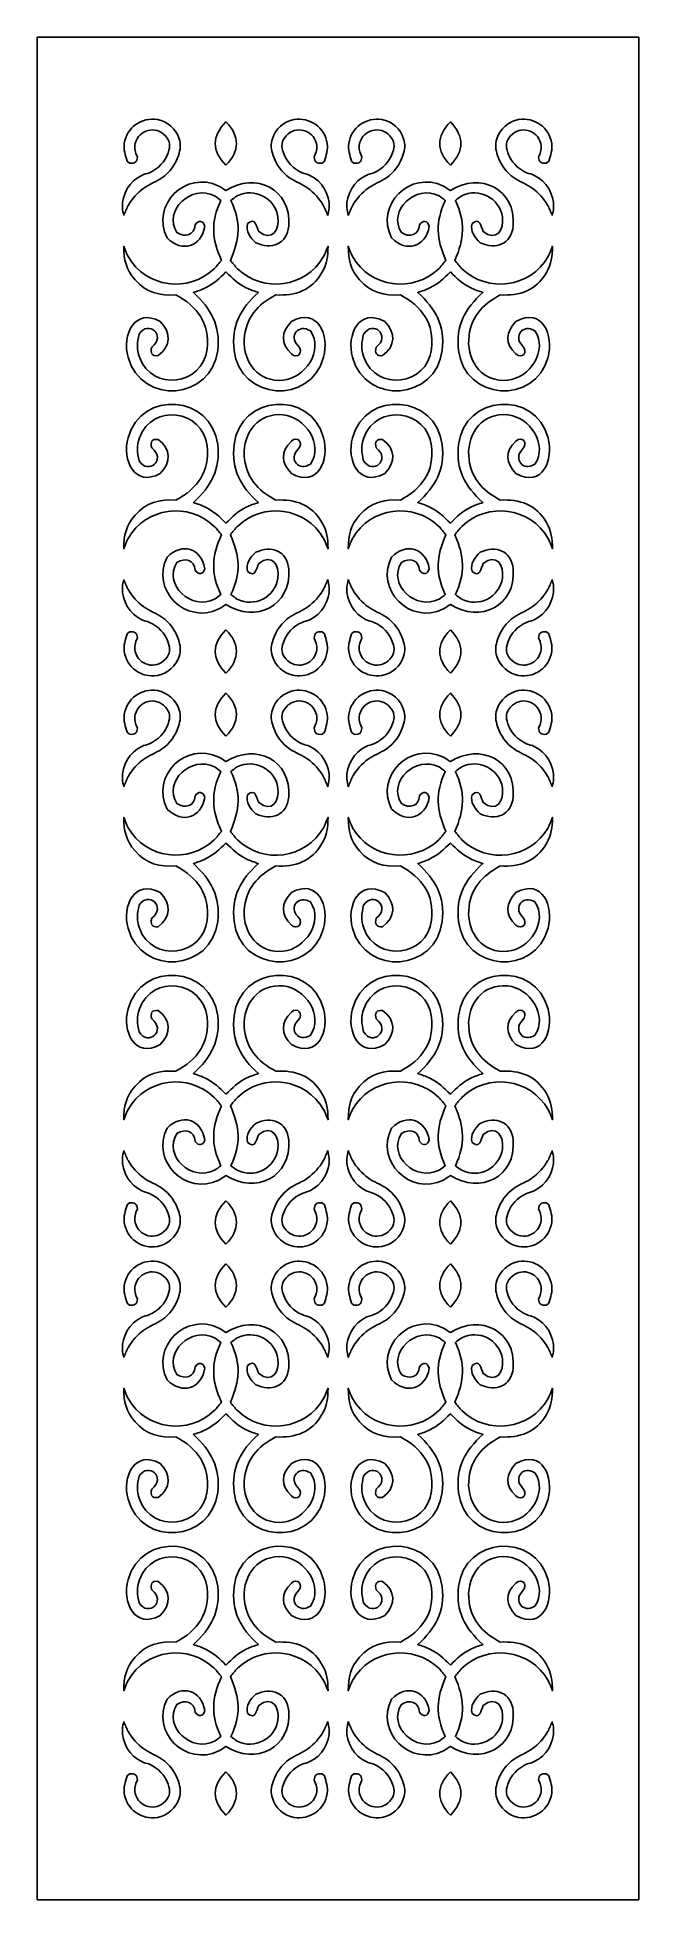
# Model space of a CAD drawing. Header units: centimetres. Extents: x 7.8 to 13.6, y -9 to 9.
import ezdxf

# ---------------------------------------------------------------- set-up
doc = ezdxf.new("R2010")
doc.units = ezdxf.units.CM
doc.header["$MEASUREMENT"] = 0
doc.layers.add('layer 1', color=7, linetype='Continuous')

msp = doc.modelspace()

# ---------------------------------------------------------------- linework, layer by layer
at = {"layer": 'layer 1', "color": 250}
for points, knots in [([(7.77186, 9.00077), (7.77186, 9.00077), (13.5832, 9.00077), (13.5832, 9.00077), (13.5832, 9.00077), (13.5832, 9.00077), (13.5832, -9.00021), (13.5832, -9.00021), (13.5832, -9.00021), (13.5832, -9.00021), (7.77186, -9.00021), (7.77186, -9.00021), (7.77186, -9.00021), (7.77186, -9.00021), (7.77186, 9.00077), (7.77186, 9.00077)], [0, 0, 0, 0, 0.2, 0.2, 0.2, 0.2, 0.4, 0.4, 0.4, 0.4, 0.6, 0.6, 0.6, 0.6, 1, 1, 1, 1]), ([(8.60722, 7.27693), (8.6029, 7.30239), (8.59546, 7.32753), (8.59424, 7.35332), (8.59424, 7.35332), (8.58808, 7.48427), (8.6637, 7.60953), (8.78159, 7.66602), (8.78159, 7.66602), (8.80502, 7.67724), (8.83137, 7.68139), (8.85509, 7.69196), (8.85509, 7.69196), (8.94107, 7.73028), (9.0055, 7.79561), (9.03666, 7.88507), (9.03666, 7.88507), (9.05939, 7.95031), (9.05721, 7.99317), (9.01072, 8.04645), (9.01072, 8.04645), (8.91907, 8.15148), (8.75093, 8.10921), (8.71819, 7.9744), (8.71819, 7.9744), (8.70642, 7.92594), (8.71814, 7.88806), (8.7398, 7.84472), (8.7398, 7.84472), (8.73485, 7.79294), (8.71538, 7.7764), (8.66343, 7.78418), (8.66343, 7.78418), (8.66343, 7.78418), (8.64037, 7.80292), (8.64037, 7.80292), (8.64037, 7.80292), (8.62281, 7.86144), (8.6041, 7.91162), (8.61298, 7.9744), (8.61298, 7.9744), (8.63456, 8.12693), (8.78131, 8.23253), (8.9329, 8.20497), (8.9329, 8.20497), (9.02954, 8.1874), (9.11285, 8.11379), (9.14329, 8.02053), (9.14329, 8.02053), (9.16159, 7.96445), (9.1545, 7.91437), (9.13609, 7.85912), (9.13609, 7.85912), (9.10664, 7.77077), (9.05253, 7.69514), (8.97612, 7.64152), (8.97612, 7.64152), (8.92155, 7.60321), (8.85467, 7.58187), (8.80031, 7.54209), (8.80031, 7.54209), (8.74206, 7.49947), (8.68825, 7.44015), (8.65189, 7.37782), (8.65189, 7.37782), (8.63336, 7.34605), (8.62211, 7.31056), (8.60722, 7.27693)], [0, 0, 0, 0, 0.05555556, 0.05555556, 0.05555556, 0.05555556, 0.11111111, 0.11111111, 0.11111111, 0.11111111, 0.16666667, 0.16666667, 0.16666667, 0.16666667, 0.22222222, 0.22222222, 0.22222222, 0.22222222, 0.27777778, 0.27777778, 0.27777778, 0.27777778, 0.33333333, 0.33333333, 0.33333333, 0.33333333, 0.38888889, 0.38888889, 0.38888889, 0.38888889, 0.44444444, 0.44444444, 0.44444444, 0.44444444, 0.5, 0.5, 0.5, 0.5, 0.55555556, 0.55555556, 0.55555556, 0.55555556, 0.61111111, 0.61111111, 0.61111111, 0.61111111, 0.66666667, 0.66666667, 0.66666667, 0.66666667, 0.72222222, 0.72222222, 0.72222222, 0.72222222, 0.77777778, 0.77777778, 0.77777778, 0.77777778, 0.83333333, 0.83333333, 0.83333333, 0.83333333, 0.88888889, 0.88888889, 0.88888889, 0.88888889, 1, 1, 1, 1]), ([(9.59436, 7.76401), (9.45734, 7.90103), (9.4573, 8.04491), (9.59436, 8.18191), (9.59436, 8.18191), (9.73062, 8.04565), (9.73058, 7.90029), (9.59436, 7.76401)], [0, 0, 0, 0, 0.33333333, 0.33333333, 0.33333333, 0.33333333, 1, 1, 1, 1]), ([(10.57916, 7.27693), (10.58349, 7.30239), (10.59093, 7.32753), (10.59214, 7.35332), (10.59214, 7.35332), (10.59831, 7.48427), (10.52268, 7.60953), (10.4048, 7.66602), (10.4048, 7.66602), (10.38137, 7.67724), (10.35502, 7.68139), (10.3313, 7.69196), (10.3313, 7.69196), (10.24532, 7.73028), (10.18088, 7.79561), (10.14973, 7.88507), (10.14973, 7.88507), (10.127, 7.95031), (10.12917, 7.99317), (10.17567, 8.04645), (10.17567, 8.04645), (10.26732, 8.15148), (10.43546, 8.10921), (10.4682, 7.9744), (10.4682, 7.9744), (10.47997, 7.92594), (10.46825, 7.88806), (10.44659, 7.84472), (10.44659, 7.84472), (10.45153, 7.79294), (10.471, 7.7764), (10.52296, 7.78418), (10.52296, 7.78418), (10.52296, 7.78418), (10.54602, 7.80292), (10.54602, 7.80292), (10.54602, 7.80292), (10.56358, 7.86144), (10.58228, 7.91162), (10.5734, 7.9744), (10.5734, 7.9744), (10.55183, 8.12693), (10.40508, 8.23253), (10.25348, 8.20497), (10.25348, 8.20497), (10.15685, 8.1874), (10.07353, 8.11379), (10.0431, 8.02053), (10.0431, 8.02053), (10.0248, 7.96445), (10.03189, 7.91437), (10.0503, 7.85912), (10.0503, 7.85912), (10.07975, 7.77077), (10.13385, 7.69514), (10.21026, 7.64152), (10.21026, 7.64152), (10.26484, 7.60321), (10.33172, 7.58187), (10.38607, 7.54209), (10.38607, 7.54209), (10.44432, 7.49947), (10.49814, 7.44015), (10.5345, 7.37782), (10.5345, 7.37782), (10.55302, 7.34605), (10.56427, 7.31056), (10.57916, 7.27693)], [0, 0, 0, 0, 0.05555556, 0.05555556, 0.05555556, 0.05555556, 0.11111111, 0.11111111, 0.11111111, 0.11111111, 0.16666667, 0.16666667, 0.16666667, 0.16666667, 0.22222222, 0.22222222, 0.22222222, 0.22222222, 0.27777778, 0.27777778, 0.27777778, 0.27777778, 0.33333333, 0.33333333, 0.33333333, 0.33333333, 0.38888889, 0.38888889, 0.38888889, 0.38888889, 0.44444444, 0.44444444, 0.44444444, 0.44444444, 0.5, 0.5, 0.5, 0.5, 0.55555556, 0.55555556, 0.55555556, 0.55555556, 0.61111111, 0.61111111, 0.61111111, 0.61111111, 0.66666667, 0.66666667, 0.66666667, 0.66666667, 0.72222222, 0.72222222, 0.72222222, 0.72222222, 0.77777778, 0.77777778, 0.77777778, 0.77777778, 0.83333333, 0.83333333, 0.83333333, 0.83333333, 0.88888889, 0.88888889, 0.88888889, 0.88888889, 1, 1, 1, 1]), ([(10.77589, 7.27693), (10.77156, 7.30239), (10.76412, 7.32753), (10.76291, 7.35332), (10.76291, 7.35332), (10.75674, 7.48427), (10.83237, 7.60953), (10.95026, 7.66602), (10.95026, 7.66602), (10.97368, 7.67724), (11.00003, 7.68139), (11.02375, 7.69196), (11.02375, 7.69196), (11.10973, 7.73028), (11.17417, 7.79561), (11.20532, 7.88507), (11.20532, 7.88507), (11.22805, 7.95031), (11.22588, 7.99317), (11.17938, 8.04645), (11.17938, 8.04645), (11.08773, 8.15148), (10.91959, 8.10921), (10.88685, 7.9744), (10.88685, 7.9744), (10.87508, 7.92594), (10.8868, 7.88806), (10.90846, 7.84472), (10.90846, 7.84472), (10.90352, 7.79294), (10.88405, 7.7764), (10.83209, 7.78418), (10.83209, 7.78418), (10.83209, 7.78418), (10.80903, 7.80292), (10.80903, 7.80292), (10.80903, 7.80292), (10.79147, 7.86144), (10.77277, 7.91162), (10.78165, 7.9744), (10.78165, 7.9744), (10.80322, 8.12693), (10.94997, 8.23253), (11.10157, 8.20497), (11.10157, 8.20497), (11.1982, 8.1874), (11.28152, 8.11379), (11.31195, 8.02053), (11.31195, 8.02053), (11.33025, 7.96445), (11.32316, 7.91437), (11.30475, 7.85912), (11.30475, 7.85912), (11.2753, 7.77077), (11.2212, 7.69514), (11.14479, 7.64152), (11.14479, 7.64152), (11.09021, 7.60321), (11.02333, 7.58187), (10.96898, 7.54209), (10.96898, 7.54209), (10.91073, 7.49947), (10.85691, 7.44015), (10.82055, 7.37782), (10.82055, 7.37782), (10.80203, 7.34605), (10.79078, 7.31056), (10.77589, 7.27693)], [0, 0, 0, 0, 0.05555556, 0.05555556, 0.05555556, 0.05555556, 0.11111111, 0.11111111, 0.11111111, 0.11111111, 0.16666667, 0.16666667, 0.16666667, 0.16666667, 0.22222222, 0.22222222, 0.22222222, 0.22222222, 0.27777778, 0.27777778, 0.27777778, 0.27777778, 0.33333333, 0.33333333, 0.33333333, 0.33333333, 0.38888889, 0.38888889, 0.38888889, 0.38888889, 0.44444444, 0.44444444, 0.44444444, 0.44444444, 0.5, 0.5, 0.5, 0.5, 0.55555556, 0.55555556, 0.55555556, 0.55555556, 0.61111111, 0.61111111, 0.61111111, 0.61111111, 0.66666667, 0.66666667, 0.66666667, 0.66666667, 0.72222222, 0.72222222, 0.72222222, 0.72222222, 0.77777778, 0.77777778, 0.77777778, 0.77777778, 0.83333333, 0.83333333, 0.83333333, 0.83333333, 0.88888889, 0.88888889, 0.88888889, 0.88888889, 1, 1, 1, 1]), ([(11.76302, 7.76401), (11.626, 7.90103), (11.62596, 8.04491), (11.76302, 8.18191), (11.76302, 8.18191), (11.89928, 8.04565), (11.89925, 7.90029), (11.76302, 7.76401)], [0, 0, 0, 0, 0.33333333, 0.33333333, 0.33333333, 0.33333333, 1, 1, 1, 1]), ([(12.74783, 7.27693), (12.75215, 7.30239), (12.75959, 7.32753), (12.76081, 7.35332), (12.76081, 7.35332), (12.76697, 7.48427), (12.69135, 7.60953), (12.57346, 7.66602), (12.57346, 7.66602), (12.55004, 7.67724), (12.52368, 7.68139), (12.49996, 7.69196), (12.49996, 7.69196), (12.41398, 7.73028), (12.34955, 7.79561), (12.31839, 7.88507), (12.31839, 7.88507), (12.29566, 7.95031), (12.29784, 7.99317), (12.34433, 8.04645), (12.34433, 8.04645), (12.43598, 8.15148), (12.60412, 8.10921), (12.63687, 7.9744), (12.63687, 7.9744), (12.64863, 7.92594), (12.63691, 7.88806), (12.61526, 7.84472), (12.61526, 7.84472), (12.6202, 7.79294), (12.63967, 7.7764), (12.69162, 7.78418), (12.69162, 7.78418), (12.69162, 7.78418), (12.71468, 7.80292), (12.71468, 7.80292), (12.71468, 7.80292), (12.73224, 7.86144), (12.75095, 7.91162), (12.74207, 7.9744), (12.74207, 7.9744), (12.72049, 8.12693), (12.57375, 8.23253), (12.42215, 8.20497), (12.42215, 8.20497), (12.32551, 8.1874), (12.2422, 8.11379), (12.21176, 8.02053), (12.21176, 8.02053), (12.19346, 7.96445), (12.20055, 7.91437), (12.21896, 7.85912), (12.21896, 7.85912), (12.24841, 7.77077), (12.30252, 7.69514), (12.37893, 7.64152), (12.37893, 7.64152), (12.4335, 7.60321), (12.50038, 7.58187), (12.55474, 7.54209), (12.55474, 7.54209), (12.61299, 7.49947), (12.6668, 7.44015), (12.70316, 7.37782), (12.70316, 7.37782), (12.72169, 7.34605), (12.73294, 7.31056), (12.74783, 7.27693)], [0, 0, 0, 0, 0.05555556, 0.05555556, 0.05555556, 0.05555556, 0.11111111, 0.11111111, 0.11111111, 0.11111111, 0.16666667, 0.16666667, 0.16666667, 0.16666667, 0.22222222, 0.22222222, 0.22222222, 0.22222222, 0.27777778, 0.27777778, 0.27777778, 0.27777778, 0.33333333, 0.33333333, 0.33333333, 0.33333333, 0.38888889, 0.38888889, 0.38888889, 0.38888889, 0.44444444, 0.44444444, 0.44444444, 0.44444444, 0.5, 0.5, 0.5, 0.5, 0.55555556, 0.55555556, 0.55555556, 0.55555556, 0.61111111, 0.61111111, 0.61111111, 0.61111111, 0.66666667, 0.66666667, 0.66666667, 0.66666667, 0.72222222, 0.72222222, 0.72222222, 0.72222222, 0.77777778, 0.77777778, 0.77777778, 0.77777778, 0.83333333, 0.83333333, 0.83333333, 0.83333333, 0.88888889, 0.88888889, 0.88888889, 0.88888889, 1, 1, 1, 1]), ([(8.75565, 6.13128), (8.73789, 6.04736), (8.72782, 5.99154), (8.75854, 5.90793), (8.75854, 5.90793), (8.88206, 5.57175), (9.37014, 5.63378), (9.41277, 5.98719), (9.41277, 5.98719), (9.44224, 6.23153), (9.31946, 6.40087), (9.11159, 6.51029), (9.11159, 6.51029), (8.95055, 6.50222), (8.82781, 6.52947), (8.71674, 6.65583), (8.71674, 6.65583), (8.62785, 6.75695), (8.60938, 6.84891), (8.60722, 6.98008), (8.60722, 6.98008), (8.62163, 6.94693), (8.63264, 6.91209), (8.65044, 6.88064), (8.65044, 6.88064), (8.82119, 6.57891), (9.23435, 6.52556), (9.48195, 6.76392), (9.48195, 6.76392), (9.50747, 6.78849), (9.52806, 6.81772), (9.55112, 6.84462), (9.55112, 6.84462), (9.45821, 7.05695), (9.44691, 7.21007), (9.54536, 7.42393), (9.54536, 7.42393), (9.52518, 7.43833), (9.5068, 7.45567), (9.48482, 7.46715), (9.48482, 7.46715), (9.26194, 7.58352), (8.98438, 7.32713), (9.12168, 7.11265), (9.12168, 7.11265), (9.20106, 7.0638), (9.29054, 7.08475), (9.29605, 7.18902), (9.29605, 7.18902), (9.33031, 7.23578), (9.37527, 7.23036), (9.39116, 7.17317), (9.39116, 7.17317), (9.35386, 6.97256), (9.17057, 6.91682), (9.02657, 7.06076), (9.02657, 7.06076), (8.86349, 7.37882), (9.20625, 7.71923), (9.52662, 7.56226), (9.52662, 7.56226), (9.55067, 7.55047), (9.57178, 7.53344), (9.59436, 7.51904), (9.59436, 7.51904), (9.8818, 7.70249), (10.23018, 7.53443), (10.20103, 7.1775), (10.20103, 7.1775), (10.18655, 7.00015), (10.03158, 6.94278), (9.884, 7.01466), (9.884, 7.01466), (9.83136, 7.06391), (9.78348, 7.12254), (9.80474, 7.19911), (9.80474, 7.19911), (9.88158, 7.26501), (9.88818, 7.17027), (9.91281, 7.12275), (9.91281, 7.12275), (10.03608, 7.02089), (10.11583, 7.13896), (10.09727, 7.26397), (10.09727, 7.26397), (10.07013, 7.44684), (9.86809, 7.55289), (9.70387, 7.46715), (9.70387, 7.46715), (9.68189, 7.45567), (9.66351, 7.43833), (9.64334, 7.42393), (9.64334, 7.42393), (9.74092, 7.21194), (9.73041, 7.05679), (9.63758, 6.84462), (9.63758, 6.84462), (9.66063, 6.81772), (9.68133, 6.78861), (9.70674, 6.76392), (9.70674, 6.76392), (9.9541, 6.52355), (10.3662, 6.58068), (10.53825, 6.88064), (10.53825, 6.88064), (10.55623, 6.91199), (10.56706, 6.94693), (10.58147, 6.98008), (10.58147, 6.98008), (10.57825, 6.88164), (10.57376, 6.81404), (10.5224, 6.72646), (10.5224, 6.72646), (10.42063, 6.55292), (10.26732, 6.50084), (10.07566, 6.51029), (10.07566, 6.51029), (9.90094, 6.41668), (9.78304, 6.28748), (9.77159, 6.07941), (9.77159, 6.07941), (9.75934, 5.85676), (9.91321, 5.66344), (10.14772, 5.68601), (10.14772, 5.68601), (10.35929, 5.70637), (10.5414, 5.97231), (10.41143, 6.16298), (10.41143, 6.16298), (10.29824, 6.23505), (10.19953, 6.11407), (10.28894, 6.02176), (10.28894, 6.02176), (10.3543, 5.95428), (10.28287, 5.88757), (10.22698, 5.93964), (10.22698, 5.93964), (10.11841, 6.04078), (10.12905, 6.15441), (10.22842, 6.25378), (10.22842, 6.25378), (10.48569, 6.39282), (10.59492, 6.12004), (10.53825, 5.90793), (10.53825, 5.90793), (10.41335, 5.44049), (9.72839, 5.49199), (9.67361, 5.97421), (9.67361, 5.97421), (9.64646, 6.21327), (9.73414, 6.37802), (9.9085, 6.53335), (9.9085, 6.53335), (9.86959, 6.54824), (9.82899, 6.55929), (9.79178, 6.57801), (9.79178, 6.57801), (9.70942, 6.61946), (9.66026, 6.66944), (9.59436, 6.73221), (9.59436, 6.73221), (9.52844, 6.66945), (9.48022, 6.61993), (9.39691, 6.57801), (9.39691, 6.57801), (9.3597, 6.55929), (9.3191, 6.54824), (9.28019, 6.53335), (9.28019, 6.53335), (9.45114, 6.37823), (9.54401, 6.21293), (9.51508, 5.97421), (9.51508, 5.97421), (9.45659, 5.49161), (8.77793, 5.44078), (8.64902, 5.90793), (8.64902, 5.90793), (8.5897, 6.12291), (8.70855, 6.38982), (8.96027, 6.25378), (8.96027, 6.25378), (9.06712, 6.14324), (9.06677, 6.01669), (8.94011, 5.92378), (8.94011, 5.92378), (8.88063, 5.91716), (8.85987, 5.94969), (8.87815, 6.00447), (8.87815, 6.00447), (9.02256, 6.12004), (8.84469, 6.27113), (8.75565, 6.13128)], [0, 0, 0, 0, 0.02040816, 0.02040816, 0.02040816, 0.02040816, 0.04081633, 0.04081633, 0.04081633, 0.04081633, 0.06122449, 0.06122449, 0.06122449, 0.06122449, 0.08163265, 0.08163265, 0.08163265, 0.08163265, 0.10204082, 0.10204082, 0.10204082, 0.10204082, 0.12244898, 0.12244898, 0.12244898, 0.12244898, 0.14285714, 0.14285714, 0.14285714, 0.14285714, 0.16326531, 0.16326531, 0.16326531, 0.16326531, 0.18367347, 0.18367347, 0.18367347, 0.18367347, 0.20408163, 0.20408163, 0.20408163, 0.20408163, 0.2244898, 0.2244898, 0.2244898, 0.2244898, 0.24489796, 0.24489796, 0.24489796, 0.24489796, 0.26530612, 0.26530612, 0.26530612, 0.26530612, 0.28571429, 0.28571429, 0.28571429, 0.28571429, 0.30612245, 0.30612245, 0.30612245, 0.30612245, 0.32653061, 0.32653061, 0.32653061, 0.32653061, 0.34693878, 0.34693878, 0.34693878, 0.34693878, 0.36734694, 0.36734694, 0.36734694, 0.36734694, 0.3877551, 0.3877551, 0.3877551, 0.3877551, 0.40816327, 0.40816327, 0.40816327, 0.40816327, 0.42857143, 0.42857143, 0.42857143, 0.42857143, 0.44897959, 0.44897959, 0.44897959, 0.44897959, 0.46938776, 0.46938776, 0.46938776, 0.46938776, 0.48979592, 0.48979592, 0.48979592, 0.48979592, 0.51020408, 0.51020408, 0.51020408, 0.51020408, 0.53061224, 0.53061224, 0.53061224, 0.53061224, 0.55102041, 0.55102041, 0.55102041, 0.55102041, 0.57142857, 0.57142857, 0.57142857, 0.57142857, 0.59183673, 0.59183673, 0.59183673, 0.59183673, 0.6122449, 0.6122449, 0.6122449, 0.6122449, 0.63265306, 0.63265306, 0.63265306, 0.63265306, 0.65306122, 0.65306122, 0.65306122, 0.65306122, 0.67346939, 0.67346939, 0.67346939, 0.67346939, 0.69387755, 0.69387755, 0.69387755, 0.69387755, 0.71428571, 0.71428571, 0.71428571, 0.71428571, 0.73469388, 0.73469388, 0.73469388, 0.73469388, 0.75510204, 0.75510204, 0.75510204, 0.75510204, 0.7755102, 0.7755102, 0.7755102, 0.7755102, 0.79591837, 0.79591837, 0.79591837, 0.79591837, 0.81632653, 0.81632653, 0.81632653, 0.81632653, 0.83673469, 0.83673469, 0.83673469, 0.83673469, 0.85714286, 0.85714286, 0.85714286, 0.85714286, 0.87755102, 0.87755102, 0.87755102, 0.87755102, 0.89795918, 0.89795918, 0.89795918, 0.89795918, 0.91836735, 0.91836735, 0.91836735, 0.91836735, 0.93877551, 0.93877551, 0.93877551, 0.93877551, 0.95918367, 0.95918367, 0.95918367, 0.95918367, 1, 1, 1, 1]), ([(10.92431, 6.13128), (10.90656, 6.04736), (10.89648, 5.99154), (10.9272, 5.90793), (10.9272, 5.90793), (11.05072, 5.57175), (11.5388, 5.63378), (11.58143, 5.98719), (11.58143, 5.98719), (11.61091, 6.23153), (11.48812, 6.40087), (11.28025, 6.51029), (11.28025, 6.51029), (11.11922, 6.50222), (10.99647, 6.52947), (10.8854, 6.65583), (10.8854, 6.65583), (10.79652, 6.75695), (10.77804, 6.84891), (10.77589, 6.98008), (10.77589, 6.98008), (10.79029, 6.94693), (10.80131, 6.91209), (10.81911, 6.88064), (10.81911, 6.88064), (10.98985, 6.57891), (11.40301, 6.52556), (11.65061, 6.76392), (11.65061, 6.76392), (11.67614, 6.78849), (11.69672, 6.81772), (11.71978, 6.84462), (11.71978, 6.84462), (11.62687, 7.05695), (11.61558, 7.21007), (11.71402, 7.42393), (11.71402, 7.42393), (11.69384, 7.43833), (11.67546, 7.45567), (11.65348, 7.46715), (11.65348, 7.46715), (11.43061, 7.58352), (11.15304, 7.32713), (11.29034, 7.11265), (11.29034, 7.11265), (11.36972, 7.0638), (11.4592, 7.08475), (11.46471, 7.18902), (11.46471, 7.18902), (11.49897, 7.23578), (11.54394, 7.23036), (11.55982, 7.17317), (11.55982, 7.17317), (11.52252, 6.97256), (11.33923, 6.91682), (11.19523, 7.06076), (11.19523, 7.06076), (11.03216, 7.37882), (11.37491, 7.71923), (11.69528, 7.56226), (11.69528, 7.56226), (11.71933, 7.55047), (11.74044, 7.53344), (11.76302, 7.51904), (11.76302, 7.51904), (12.05047, 7.70249), (12.39884, 7.53443), (12.36969, 7.1775), (12.36969, 7.1775), (12.35521, 7.00015), (12.20025, 6.94278), (12.05266, 7.01466), (12.05266, 7.01466), (12.00002, 7.06391), (11.95214, 7.12254), (11.9734, 7.19911), (11.9734, 7.19911), (12.05024, 7.26501), (12.05684, 7.17027), (12.08148, 7.12275), (12.08148, 7.12275), (12.20475, 7.02089), (12.28449, 7.13896), (12.26594, 7.26397), (12.26594, 7.26397), (12.23879, 7.44684), (12.03675, 7.55289), (11.87254, 7.46715), (11.87254, 7.46715), (11.85056, 7.45567), (11.83218, 7.43833), (11.812, 7.42393), (11.812, 7.42393), (11.90958, 7.21194), (11.89907, 7.05679), (11.80624, 6.84462), (11.80624, 6.84462), (11.8293, 6.81772), (11.85, 6.78861), (11.87541, 6.76392), (11.87541, 6.76392), (12.12277, 6.52355), (12.53487, 6.58068), (12.70691, 6.88064), (12.70691, 6.88064), (12.72489, 6.91199), (12.73573, 6.94693), (12.75013, 6.98008), (12.75013, 6.98008), (12.74692, 6.88164), (12.74242, 6.81404), (12.69106, 6.72646), (12.69106, 6.72646), (12.58929, 6.55292), (12.43599, 6.50084), (12.24433, 6.51029), (12.24433, 6.51029), (12.0696, 6.41668), (11.95171, 6.28748), (11.94026, 6.07941), (11.94026, 6.07941), (11.928, 5.85676), (12.08187, 5.66344), (12.31638, 5.68601), (12.31638, 5.68601), (12.52796, 5.70637), (12.71006, 5.97231), (12.5801, 6.16298), (12.5801, 6.16298), (12.4669, 6.23505), (12.36819, 6.11407), (12.4576, 6.02176), (12.4576, 6.02176), (12.52297, 5.95428), (12.45153, 5.88757), (12.39564, 5.93964), (12.39564, 5.93964), (12.28707, 6.04078), (12.29772, 6.15441), (12.39708, 6.25378), (12.39708, 6.25378), (12.65435, 6.39282), (12.76359, 6.12004), (12.70691, 5.90793), (12.70691, 5.90793), (12.58202, 5.44049), (11.89706, 5.49199), (11.84228, 5.97421), (11.84228, 5.97421), (11.81512, 6.21327), (11.9028, 6.37802), (12.07716, 6.53335), (12.07716, 6.53335), (12.03826, 6.54824), (11.99765, 6.55929), (11.96044, 6.57801), (11.96044, 6.57801), (11.87808, 6.61946), (11.82893, 6.66944), (11.76302, 6.73221), (11.76302, 6.73221), (11.69711, 6.66945), (11.64888, 6.61993), (11.56558, 6.57801), (11.56558, 6.57801), (11.52837, 6.55929), (11.48776, 6.54824), (11.44886, 6.53335), (11.44886, 6.53335), (11.6198, 6.37823), (11.71267, 6.21293), (11.68374, 5.97421), (11.68374, 5.97421), (11.62525, 5.49161), (10.94659, 5.44078), (10.81768, 5.90793), (10.81768, 5.90793), (10.75837, 6.12291), (10.87721, 6.38982), (11.12894, 6.25378), (11.12894, 6.25378), (11.23578, 6.14324), (11.23543, 6.01669), (11.10877, 5.92378), (11.10877, 5.92378), (11.0493, 5.91716), (11.02853, 5.94969), (11.04681, 6.00447), (11.04681, 6.00447), (11.19122, 6.12004), (11.01335, 6.27113), (10.92431, 6.13128)], [0, 0, 0, 0, 0.02040816, 0.02040816, 0.02040816, 0.02040816, 0.04081633, 0.04081633, 0.04081633, 0.04081633, 0.06122449, 0.06122449, 0.06122449, 0.06122449, 0.08163265, 0.08163265, 0.08163265, 0.08163265, 0.10204082, 0.10204082, 0.10204082, 0.10204082, 0.12244898, 0.12244898, 0.12244898, 0.12244898, 0.14285714, 0.14285714, 0.14285714, 0.14285714, 0.16326531, 0.16326531, 0.16326531, 0.16326531, 0.18367347, 0.18367347, 0.18367347, 0.18367347, 0.20408163, 0.20408163, 0.20408163, 0.20408163, 0.2244898, 0.2244898, 0.2244898, 0.2244898, 0.24489796, 0.24489796, 0.24489796, 0.24489796, 0.26530612, 0.26530612, 0.26530612, 0.26530612, 0.28571429, 0.28571429, 0.28571429, 0.28571429, 0.30612245, 0.30612245, 0.30612245, 0.30612245, 0.32653061, 0.32653061, 0.32653061, 0.32653061, 0.34693878, 0.34693878, 0.34693878, 0.34693878, 0.36734694, 0.36734694, 0.36734694, 0.36734694, 0.3877551, 0.3877551, 0.3877551, 0.3877551, 0.40816327, 0.40816327, 0.40816327, 0.40816327, 0.42857143, 0.42857143, 0.42857143, 0.42857143, 0.44897959, 0.44897959, 0.44897959, 0.44897959, 0.46938776, 0.46938776, 0.46938776, 0.46938776, 0.48979592, 0.48979592, 0.48979592, 0.48979592, 0.51020408, 0.51020408, 0.51020408, 0.51020408, 0.53061224, 0.53061224, 0.53061224, 0.53061224, 0.55102041, 0.55102041, 0.55102041, 0.55102041, 0.57142857, 0.57142857, 0.57142857, 0.57142857, 0.59183673, 0.59183673, 0.59183673, 0.59183673, 0.6122449, 0.6122449, 0.6122449, 0.6122449, 0.63265306, 0.63265306, 0.63265306, 0.63265306, 0.65306122, 0.65306122, 0.65306122, 0.65306122, 0.67346939, 0.67346939, 0.67346939, 0.67346939, 0.69387755, 0.69387755, 0.69387755, 0.69387755, 0.71428571, 0.71428571, 0.71428571, 0.71428571, 0.73469388, 0.73469388, 0.73469388, 0.73469388, 0.75510204, 0.75510204, 0.75510204, 0.75510204, 0.7755102, 0.7755102, 0.7755102, 0.7755102, 0.79591837, 0.79591837, 0.79591837, 0.79591837, 0.81632653, 0.81632653, 0.81632653, 0.81632653, 0.83673469, 0.83673469, 0.83673469, 0.83673469, 0.85714286, 0.85714286, 0.85714286, 0.85714286, 0.87755102, 0.87755102, 0.87755102, 0.87755102, 0.89795918, 0.89795918, 0.89795918, 0.89795918, 0.91836735, 0.91836735, 0.91836735, 0.91836735, 0.93877551, 0.93877551, 0.93877551, 0.93877551, 0.95918367, 0.95918367, 0.95918367, 0.95918367, 1, 1, 1, 1]), ([(8.75565, 4.90637), (8.73789, 4.99029), (8.72782, 5.04611), (8.75854, 5.12972), (8.75854, 5.12972), (8.88206, 5.46591), (9.37014, 5.40387), (9.41277, 5.05046), (9.41277, 5.05046), (9.44224, 4.80612), (9.31946, 4.63678), (9.11159, 4.52736), (9.11159, 4.52736), (8.95055, 4.53543), (8.82781, 4.50818), (8.71674, 4.38182), (8.71674, 4.38182), (8.62785, 4.2807), (8.60938, 4.18874), (8.60722, 4.05757), (8.60722, 4.05757), (8.62163, 4.09072), (8.63264, 4.12556), (8.65044, 4.15701), (8.65044, 4.15701), (8.82119, 4.45874), (9.23435, 4.51209), (9.48195, 4.27373), (9.48195, 4.27373), (9.50747, 4.24916), (9.52806, 4.21993), (9.55112, 4.19303), (9.55112, 4.19303), (9.45821, 3.9807), (9.44691, 3.82758), (9.54536, 3.61372), (9.54536, 3.61372), (9.52518, 3.59932), (9.5068, 3.58198), (9.48482, 3.5705), (9.48482, 3.5705), (9.26194, 3.45414), (8.98438, 3.71052), (9.12168, 3.925), (9.12168, 3.925), (9.20106, 3.97386), (9.29054, 3.9529), (9.29605, 3.84863), (9.29605, 3.84863), (9.33031, 3.80187), (9.37527, 3.80729), (9.39116, 3.86448), (9.39116, 3.86448), (9.35386, 4.06509), (9.17057, 4.12083), (9.02657, 3.97689), (9.02657, 3.97689), (8.86349, 3.65884), (9.20625, 3.31842), (9.52662, 3.47539), (9.52662, 3.47539), (9.55067, 3.48718), (9.57178, 3.50421), (9.59436, 3.51862), (9.59436, 3.51862), (9.8818, 3.33516), (10.23018, 3.50323), (10.20103, 3.86015), (10.20103, 3.86015), (10.18655, 4.0375), (10.03158, 4.09488), (9.884, 4.023), (9.884, 4.023), (9.83136, 3.97374), (9.78348, 3.91511), (9.80474, 3.83854), (9.80474, 3.83854), (9.88158, 3.77264), (9.88818, 3.86738), (9.91281, 3.91491), (9.91281, 3.91491), (10.03608, 4.01676), (10.11583, 3.89869), (10.09727, 3.77369), (10.09727, 3.77369), (10.07013, 3.59081), (9.86809, 3.48476), (9.70387, 3.5705), (9.70387, 3.5705), (9.68189, 3.58198), (9.66351, 3.59932), (9.64334, 3.61372), (9.64334, 3.61372), (9.74092, 3.82572), (9.73041, 3.98086), (9.63758, 4.19303), (9.63758, 4.19303), (9.66063, 4.21993), (9.68133, 4.24904), (9.70674, 4.27373), (9.70674, 4.27373), (9.9541, 4.5141), (10.3662, 4.45697), (10.53825, 4.15701), (10.53825, 4.15701), (10.55623, 4.12566), (10.56706, 4.09072), (10.58147, 4.05757), (10.58147, 4.05757), (10.57825, 4.15601), (10.57376, 4.22361), (10.5224, 4.3112), (10.5224, 4.3112), (10.42063, 4.48473), (10.26732, 4.53681), (10.07566, 4.52736), (10.07566, 4.52736), (9.90094, 4.62098), (9.78304, 4.75017), (9.77159, 4.95824), (9.77159, 4.95824), (9.75934, 5.1809), (9.91321, 5.37421), (10.14772, 5.35164), (10.14772, 5.35164), (10.35929, 5.33128), (10.5414, 5.06534), (10.41143, 4.87467), (10.41143, 4.87467), (10.29824, 4.8026), (10.19953, 4.92358), (10.28894, 5.01589), (10.28894, 5.01589), (10.3543, 5.08337), (10.28287, 5.15009), (10.22698, 5.09802), (10.22698, 5.09802), (10.11841, 4.99687), (10.12905, 4.88324), (10.22842, 4.78387), (10.22842, 4.78387), (10.48569, 4.64483), (10.59492, 4.91761), (10.53825, 5.12972), (10.53825, 5.12972), (10.41335, 5.59716), (9.72839, 5.54567), (9.67361, 5.06344), (9.67361, 5.06344), (9.64646, 4.82438), (9.73414, 4.65964), (9.9085, 4.5043), (9.9085, 4.5043), (9.86959, 4.48942), (9.82899, 4.47836), (9.79178, 4.45964), (9.79178, 4.45964), (9.70942, 4.41819), (9.66026, 4.36821), (9.59436, 4.30544), (9.59436, 4.30544), (9.52844, 4.3682), (9.48022, 4.41772), (9.39691, 4.45964), (9.39691, 4.45964), (9.3597, 4.47836), (9.3191, 4.48942), (9.28019, 4.5043), (9.28019, 4.5043), (9.45114, 4.65942), (9.54401, 4.82472), (9.51508, 5.06344), (9.51508, 5.06344), (9.45659, 5.54604), (8.77793, 5.59688), (8.64902, 5.12972), (8.64902, 5.12972), (8.5897, 4.91474), (8.70855, 4.64783), (8.96027, 4.78387), (8.96027, 4.78387), (9.06712, 4.89441), (9.06677, 5.02096), (8.94011, 5.11387), (8.94011, 5.11387), (8.88063, 5.12049), (8.85987, 5.08797), (8.87815, 5.03318), (8.87815, 5.03318), (9.02256, 4.91761), (8.84469, 4.76652), (8.75565, 4.90637)], [0, 0, 0, 0, 0.02040816, 0.02040816, 0.02040816, 0.02040816, 0.04081633, 0.04081633, 0.04081633, 0.04081633, 0.06122449, 0.06122449, 0.06122449, 0.06122449, 0.08163265, 0.08163265, 0.08163265, 0.08163265, 0.10204082, 0.10204082, 0.10204082, 0.10204082, 0.12244898, 0.12244898, 0.12244898, 0.12244898, 0.14285714, 0.14285714, 0.14285714, 0.14285714, 0.16326531, 0.16326531, 0.16326531, 0.16326531, 0.18367347, 0.18367347, 0.18367347, 0.18367347, 0.20408163, 0.20408163, 0.20408163, 0.20408163, 0.2244898, 0.2244898, 0.2244898, 0.2244898, 0.24489796, 0.24489796, 0.24489796, 0.24489796, 0.26530612, 0.26530612, 0.26530612, 0.26530612, 0.28571429, 0.28571429, 0.28571429, 0.28571429, 0.30612245, 0.30612245, 0.30612245, 0.30612245, 0.32653061, 0.32653061, 0.32653061, 0.32653061, 0.34693878, 0.34693878, 0.34693878, 0.34693878, 0.36734694, 0.36734694, 0.36734694, 0.36734694, 0.3877551, 0.3877551, 0.3877551, 0.3877551, 0.40816327, 0.40816327, 0.40816327, 0.40816327, 0.42857143, 0.42857143, 0.42857143, 0.42857143, 0.44897959, 0.44897959, 0.44897959, 0.44897959, 0.46938776, 0.46938776, 0.46938776, 0.46938776, 0.48979592, 0.48979592, 0.48979592, 0.48979592, 0.51020408, 0.51020408, 0.51020408, 0.51020408, 0.53061224, 0.53061224, 0.53061224, 0.53061224, 0.55102041, 0.55102041, 0.55102041, 0.55102041, 0.57142857, 0.57142857, 0.57142857, 0.57142857, 0.59183673, 0.59183673, 0.59183673, 0.59183673, 0.6122449, 0.6122449, 0.6122449, 0.6122449, 0.63265306, 0.63265306, 0.63265306, 0.63265306, 0.65306122, 0.65306122, 0.65306122, 0.65306122, 0.67346939, 0.67346939, 0.67346939, 0.67346939, 0.69387755, 0.69387755, 0.69387755, 0.69387755, 0.71428571, 0.71428571, 0.71428571, 0.71428571, 0.73469388, 0.73469388, 0.73469388, 0.73469388, 0.75510204, 0.75510204, 0.75510204, 0.75510204, 0.7755102, 0.7755102, 0.7755102, 0.7755102, 0.79591837, 0.79591837, 0.79591837, 0.79591837, 0.81632653, 0.81632653, 0.81632653, 0.81632653, 0.83673469, 0.83673469, 0.83673469, 0.83673469, 0.85714286, 0.85714286, 0.85714286, 0.85714286, 0.87755102, 0.87755102, 0.87755102, 0.87755102, 0.89795918, 0.89795918, 0.89795918, 0.89795918, 0.91836735, 0.91836735, 0.91836735, 0.91836735, 0.93877551, 0.93877551, 0.93877551, 0.93877551, 0.95918367, 0.95918367, 0.95918367, 0.95918367, 1, 1, 1, 1]), ([(10.92431, 4.90637), (10.90656, 4.99029), (10.89648, 5.04611), (10.9272, 5.12972), (10.9272, 5.12972), (11.05072, 5.46591), (11.5388, 5.40387), (11.58143, 5.05046), (11.58143, 5.05046), (11.61091, 4.80612), (11.48812, 4.63678), (11.28025, 4.52736), (11.28025, 4.52736), (11.11922, 4.53543), (10.99647, 4.50818), (10.8854, 4.38182), (10.8854, 4.38182), (10.79652, 4.2807), (10.77804, 4.18874), (10.77589, 4.05757), (10.77589, 4.05757), (10.79029, 4.09072), (10.80131, 4.12556), (10.81911, 4.15701), (10.81911, 4.15701), (10.98985, 4.45874), (11.40301, 4.51209), (11.65061, 4.27373), (11.65061, 4.27373), (11.67614, 4.24916), (11.69672, 4.21993), (11.71978, 4.19303), (11.71978, 4.19303), (11.62687, 3.9807), (11.61558, 3.82758), (11.71402, 3.61372), (11.71402, 3.61372), (11.69384, 3.59932), (11.67546, 3.58198), (11.65348, 3.5705), (11.65348, 3.5705), (11.43061, 3.45414), (11.15304, 3.71052), (11.29034, 3.925), (11.29034, 3.925), (11.36972, 3.97386), (11.4592, 3.9529), (11.46471, 3.84863), (11.46471, 3.84863), (11.49897, 3.80187), (11.54394, 3.80729), (11.55982, 3.86448), (11.55982, 3.86448), (11.52252, 4.06509), (11.33923, 4.12083), (11.19523, 3.97689), (11.19523, 3.97689), (11.03216, 3.65884), (11.37491, 3.31842), (11.69528, 3.47539), (11.69528, 3.47539), (11.71933, 3.48718), (11.74044, 3.50421), (11.76302, 3.51862), (11.76302, 3.51862), (12.05047, 3.33516), (12.39884, 3.50323), (12.36969, 3.86015), (12.36969, 3.86015), (12.35521, 4.0375), (12.20025, 4.09488), (12.05266, 4.023), (12.05266, 4.023), (12.00002, 3.97374), (11.95214, 3.91511), (11.9734, 3.83854), (11.9734, 3.83854), (12.05024, 3.77264), (12.05684, 3.86738), (12.08148, 3.91491), (12.08148, 3.91491), (12.20475, 4.01676), (12.28449, 3.89869), (12.26594, 3.77369), (12.26594, 3.77369), (12.23879, 3.59081), (12.03675, 3.48476), (11.87254, 3.5705), (11.87254, 3.5705), (11.85056, 3.58198), (11.83218, 3.59932), (11.812, 3.61372), (11.812, 3.61372), (11.90958, 3.82572), (11.89907, 3.98086), (11.80624, 4.19303), (11.80624, 4.19303), (11.8293, 4.21993), (11.85, 4.24904), (11.87541, 4.27373), (11.87541, 4.27373), (12.12277, 4.5141), (12.53487, 4.45697), (12.70691, 4.15701), (12.70691, 4.15701), (12.72489, 4.12566), (12.73573, 4.09072), (12.75013, 4.05757), (12.75013, 4.05757), (12.74692, 4.15601), (12.74242, 4.22361), (12.69106, 4.3112), (12.69106, 4.3112), (12.58929, 4.48473), (12.43599, 4.53681), (12.24433, 4.52736), (12.24433, 4.52736), (12.0696, 4.62098), (11.95171, 4.75017), (11.94026, 4.95824), (11.94026, 4.95824), (11.928, 5.1809), (12.08187, 5.37421), (12.31638, 5.35164), (12.31638, 5.35164), (12.52796, 5.33128), (12.71006, 5.06534), (12.5801, 4.87467), (12.5801, 4.87467), (12.4669, 4.8026), (12.36819, 4.92358), (12.4576, 5.01589), (12.4576, 5.01589), (12.52297, 5.08337), (12.45153, 5.15009), (12.39564, 5.09802), (12.39564, 5.09802), (12.28707, 4.99687), (12.29772, 4.88324), (12.39708, 4.78387), (12.39708, 4.78387), (12.65435, 4.64483), (12.76359, 4.91761), (12.70691, 5.12972), (12.70691, 5.12972), (12.58202, 5.59716), (11.89706, 5.54567), (11.84228, 5.06344), (11.84228, 5.06344), (11.81512, 4.82438), (11.9028, 4.65964), (12.07716, 4.5043), (12.07716, 4.5043), (12.03826, 4.48942), (11.99765, 4.47836), (11.96044, 4.45964), (11.96044, 4.45964), (11.87808, 4.41819), (11.82893, 4.36821), (11.76302, 4.30544), (11.76302, 4.30544), (11.69711, 4.3682), (11.64888, 4.41772), (11.56558, 4.45964), (11.56558, 4.45964), (11.52837, 4.47836), (11.48776, 4.48942), (11.44886, 4.5043), (11.44886, 4.5043), (11.6198, 4.65942), (11.71267, 4.82472), (11.68374, 5.06344), (11.68374, 5.06344), (11.62525, 5.54604), (10.94659, 5.59688), (10.81768, 5.12972), (10.81768, 5.12972), (10.75837, 4.91474), (10.87721, 4.64783), (11.12894, 4.78387), (11.12894, 4.78387), (11.23578, 4.89441), (11.23543, 5.02096), (11.10877, 5.11387), (11.10877, 5.11387), (11.0493, 5.12049), (11.02853, 5.08797), (11.04681, 5.03318), (11.04681, 5.03318), (11.19122, 4.91761), (11.01335, 4.76652), (10.92431, 4.90637)], [0, 0, 0, 0, 0.02040816, 0.02040816, 0.02040816, 0.02040816, 0.04081633, 0.04081633, 0.04081633, 0.04081633, 0.06122449, 0.06122449, 0.06122449, 0.06122449, 0.08163265, 0.08163265, 0.08163265, 0.08163265, 0.10204082, 0.10204082, 0.10204082, 0.10204082, 0.12244898, 0.12244898, 0.12244898, 0.12244898, 0.14285714, 0.14285714, 0.14285714, 0.14285714, 0.16326531, 0.16326531, 0.16326531, 0.16326531, 0.18367347, 0.18367347, 0.18367347, 0.18367347, 0.20408163, 0.20408163, 0.20408163, 0.20408163, 0.2244898, 0.2244898, 0.2244898, 0.2244898, 0.24489796, 0.24489796, 0.24489796, 0.24489796, 0.26530612, 0.26530612, 0.26530612, 0.26530612, 0.28571429, 0.28571429, 0.28571429, 0.28571429, 0.30612245, 0.30612245, 0.30612245, 0.30612245, 0.32653061, 0.32653061, 0.32653061, 0.32653061, 0.34693878, 0.34693878, 0.34693878, 0.34693878, 0.36734694, 0.36734694, 0.36734694, 0.36734694, 0.3877551, 0.3877551, 0.3877551, 0.3877551, 0.40816327, 0.40816327, 0.40816327, 0.40816327, 0.42857143, 0.42857143, 0.42857143, 0.42857143, 0.44897959, 0.44897959, 0.44897959, 0.44897959, 0.46938776, 0.46938776, 0.46938776, 0.46938776, 0.48979592, 0.48979592, 0.48979592, 0.48979592, 0.51020408, 0.51020408, 0.51020408, 0.51020408, 0.53061224, 0.53061224, 0.53061224, 0.53061224, 0.55102041, 0.55102041, 0.55102041, 0.55102041, 0.57142857, 0.57142857, 0.57142857, 0.57142857, 0.59183673, 0.59183673, 0.59183673, 0.59183673, 0.6122449, 0.6122449, 0.6122449, 0.6122449, 0.63265306, 0.63265306, 0.63265306, 0.63265306, 0.65306122, 0.65306122, 0.65306122, 0.65306122, 0.67346939, 0.67346939, 0.67346939, 0.67346939, 0.69387755, 0.69387755, 0.69387755, 0.69387755, 0.71428571, 0.71428571, 0.71428571, 0.71428571, 0.73469388, 0.73469388, 0.73469388, 0.73469388, 0.75510204, 0.75510204, 0.75510204, 0.75510204, 0.7755102, 0.7755102, 0.7755102, 0.7755102, 0.79591837, 0.79591837, 0.79591837, 0.79591837, 0.81632653, 0.81632653, 0.81632653, 0.81632653, 0.83673469, 0.83673469, 0.83673469, 0.83673469, 0.85714286, 0.85714286, 0.85714286, 0.85714286, 0.87755102, 0.87755102, 0.87755102, 0.87755102, 0.89795918, 0.89795918, 0.89795918, 0.89795918, 0.91836735, 0.91836735, 0.91836735, 0.91836735, 0.93877551, 0.93877551, 0.93877551, 0.93877551, 0.95918367, 0.95918367, 0.95918367, 0.95918367, 1, 1, 1, 1]), ([(8.60722, 3.76072), (8.6029, 3.73526), (8.59546, 3.71013), (8.59424, 3.68433), (8.59424, 3.68433), (8.58808, 3.55338), (8.6637, 3.42812), (8.78159, 3.37164), (8.78159, 3.37164), (8.80502, 3.36041), (8.83137, 3.35627), (8.85509, 3.34569), (8.85509, 3.34569), (8.94107, 3.30738), (9.0055, 3.24204), (9.03666, 3.15259), (9.03666, 3.15259), (9.05939, 3.08734), (9.05721, 3.04448), (9.01072, 2.9912), (9.01072, 2.9912), (8.91907, 2.88617), (8.75093, 2.92844), (8.71819, 3.06325), (8.71819, 3.06325), (8.70642, 3.11171), (8.71814, 3.14959), (8.7398, 3.19294), (8.7398, 3.19294), (8.73485, 3.24471), (8.71538, 3.26126), (8.66343, 3.25347), (8.66343, 3.25347), (8.66343, 3.25347), (8.64037, 3.23473), (8.64037, 3.23473), (8.64037, 3.23473), (8.62281, 3.17621), (8.6041, 3.12603), (8.61298, 3.06325), (8.61298, 3.06325), (8.63456, 2.91072), (8.78131, 2.80512), (8.9329, 2.83268), (8.9329, 2.83268), (9.02954, 2.85025), (9.11285, 2.92387), (9.14329, 3.01712), (9.14329, 3.01712), (9.16159, 3.0732), (9.1545, 3.12328), (9.13609, 3.17853), (9.13609, 3.17853), (9.10664, 3.26688), (9.05253, 3.34251), (8.97612, 3.39614), (8.97612, 3.39614), (8.92155, 3.43444), (8.85467, 3.45579), (8.80031, 3.49556), (8.80031, 3.49556), (8.74206, 3.53819), (8.68825, 3.5975), (8.65189, 3.65984), (8.65189, 3.65984), (8.63336, 3.6916), (8.62211, 3.72709), (8.60722, 3.76072)], [0, 0, 0, 0, 0.05555556, 0.05555556, 0.05555556, 0.05555556, 0.11111111, 0.11111111, 0.11111111, 0.11111111, 0.16666667, 0.16666667, 0.16666667, 0.16666667, 0.22222222, 0.22222222, 0.22222222, 0.22222222, 0.27777778, 0.27777778, 0.27777778, 0.27777778, 0.33333333, 0.33333333, 0.33333333, 0.33333333, 0.38888889, 0.38888889, 0.38888889, 0.38888889, 0.44444444, 0.44444444, 0.44444444, 0.44444444, 0.5, 0.5, 0.5, 0.5, 0.55555556, 0.55555556, 0.55555556, 0.55555556, 0.61111111, 0.61111111, 0.61111111, 0.61111111, 0.66666667, 0.66666667, 0.66666667, 0.66666667, 0.72222222, 0.72222222, 0.72222222, 0.72222222, 0.77777778, 0.77777778, 0.77777778, 0.77777778, 0.83333333, 0.83333333, 0.83333333, 0.83333333, 0.88888889, 0.88888889, 0.88888889, 0.88888889, 1, 1, 1, 1]), ([(10.57916, 3.76072), (10.58349, 3.73526), (10.59093, 3.71013), (10.59214, 3.68433), (10.59214, 3.68433), (10.59831, 3.55338), (10.52268, 3.42812), (10.4048, 3.37164), (10.4048, 3.37164), (10.38137, 3.36041), (10.35502, 3.35627), (10.3313, 3.34569), (10.3313, 3.34569), (10.24532, 3.30738), (10.18088, 3.24204), (10.14973, 3.15259), (10.14973, 3.15259), (10.127, 3.08734), (10.12917, 3.04448), (10.17567, 2.9912), (10.17567, 2.9912), (10.26732, 2.88617), (10.43546, 2.92844), (10.4682, 3.06325), (10.4682, 3.06325), (10.47997, 3.11171), (10.46825, 3.14959), (10.44659, 3.19294), (10.44659, 3.19294), (10.45153, 3.24471), (10.471, 3.26126), (10.52296, 3.25347), (10.52296, 3.25347), (10.52296, 3.25347), (10.54602, 3.23473), (10.54602, 3.23473), (10.54602, 3.23473), (10.56358, 3.17621), (10.58228, 3.12603), (10.5734, 3.06325), (10.5734, 3.06325), (10.55183, 2.91072), (10.40508, 2.80512), (10.25348, 2.83268), (10.25348, 2.83268), (10.15685, 2.85025), (10.07353, 2.92387), (10.0431, 3.01712), (10.0431, 3.01712), (10.0248, 3.0732), (10.03189, 3.12328), (10.0503, 3.17853), (10.0503, 3.17853), (10.07975, 3.26688), (10.13385, 3.34251), (10.21026, 3.39614), (10.21026, 3.39614), (10.26484, 3.43444), (10.33172, 3.45579), (10.38607, 3.49556), (10.38607, 3.49556), (10.44432, 3.53819), (10.49814, 3.5975), (10.5345, 3.65984), (10.5345, 3.65984), (10.55302, 3.6916), (10.56427, 3.72709), (10.57916, 3.76072)], [0, 0, 0, 0, 0.05555556, 0.05555556, 0.05555556, 0.05555556, 0.11111111, 0.11111111, 0.11111111, 0.11111111, 0.16666667, 0.16666667, 0.16666667, 0.16666667, 0.22222222, 0.22222222, 0.22222222, 0.22222222, 0.27777778, 0.27777778, 0.27777778, 0.27777778, 0.33333333, 0.33333333, 0.33333333, 0.33333333, 0.38888889, 0.38888889, 0.38888889, 0.38888889, 0.44444444, 0.44444444, 0.44444444, 0.44444444, 0.5, 0.5, 0.5, 0.5, 0.55555556, 0.55555556, 0.55555556, 0.55555556, 0.61111111, 0.61111111, 0.61111111, 0.61111111, 0.66666667, 0.66666667, 0.66666667, 0.66666667, 0.72222222, 0.72222222, 0.72222222, 0.72222222, 0.77777778, 0.77777778, 0.77777778, 0.77777778, 0.83333333, 0.83333333, 0.83333333, 0.83333333, 0.88888889, 0.88888889, 0.88888889, 0.88888889, 1, 1, 1, 1]), ([(10.77589, 3.76072), (10.77156, 3.73526), (10.76412, 3.71013), (10.76291, 3.68433), (10.76291, 3.68433), (10.75674, 3.55338), (10.83237, 3.42812), (10.95026, 3.37164), (10.95026, 3.37164), (10.97368, 3.36041), (11.00003, 3.35627), (11.02375, 3.34569), (11.02375, 3.34569), (11.10973, 3.30738), (11.17417, 3.24204), (11.20532, 3.15259), (11.20532, 3.15259), (11.22805, 3.08734), (11.22588, 3.04448), (11.17938, 2.9912), (11.17938, 2.9912), (11.08773, 2.88617), (10.91959, 2.92844), (10.88685, 3.06325), (10.88685, 3.06325), (10.87508, 3.11171), (10.8868, 3.14959), (10.90846, 3.19294), (10.90846, 3.19294), (10.90352, 3.24471), (10.88405, 3.26126), (10.83209, 3.25347), (10.83209, 3.25347), (10.83209, 3.25347), (10.80903, 3.23473), (10.80903, 3.23473), (10.80903, 3.23473), (10.79147, 3.17621), (10.77277, 3.12603), (10.78165, 3.06325), (10.78165, 3.06325), (10.80322, 2.91072), (10.94997, 2.80512), (11.10157, 2.83268), (11.10157, 2.83268), (11.1982, 2.85025), (11.28152, 2.92387), (11.31195, 3.01712), (11.31195, 3.01712), (11.33025, 3.0732), (11.32316, 3.12328), (11.30475, 3.17853), (11.30475, 3.17853), (11.2753, 3.26688), (11.2212, 3.34251), (11.14479, 3.39614), (11.14479, 3.39614), (11.09021, 3.43444), (11.02333, 3.45579), (10.96898, 3.49556), (10.96898, 3.49556), (10.91073, 3.53819), (10.85691, 3.5975), (10.82055, 3.65984), (10.82055, 3.65984), (10.80203, 3.6916), (10.79078, 3.72709), (10.77589, 3.76072)], [0, 0, 0, 0, 0.05555556, 0.05555556, 0.05555556, 0.05555556, 0.11111111, 0.11111111, 0.11111111, 0.11111111, 0.16666667, 0.16666667, 0.16666667, 0.16666667, 0.22222222, 0.22222222, 0.22222222, 0.22222222, 0.27777778, 0.27777778, 0.27777778, 0.27777778, 0.33333333, 0.33333333, 0.33333333, 0.33333333, 0.38888889, 0.38888889, 0.38888889, 0.38888889, 0.44444444, 0.44444444, 0.44444444, 0.44444444, 0.5, 0.5, 0.5, 0.5, 0.55555556, 0.55555556, 0.55555556, 0.55555556, 0.61111111, 0.61111111, 0.61111111, 0.61111111, 0.66666667, 0.66666667, 0.66666667, 0.66666667, 0.72222222, 0.72222222, 0.72222222, 0.72222222, 0.77777778, 0.77777778, 0.77777778, 0.77777778, 0.83333333, 0.83333333, 0.83333333, 0.83333333, 0.88888889, 0.88888889, 0.88888889, 0.88888889, 1, 1, 1, 1]), ([(12.74783, 3.76072), (12.75215, 3.73526), (12.75959, 3.71013), (12.76081, 3.68433), (12.76081, 3.68433), (12.76697, 3.55338), (12.69135, 3.42812), (12.57346, 3.37164), (12.57346, 3.37164), (12.55004, 3.36041), (12.52368, 3.35627), (12.49996, 3.34569), (12.49996, 3.34569), (12.41398, 3.30738), (12.34955, 3.24204), (12.31839, 3.15259), (12.31839, 3.15259), (12.29566, 3.08734), (12.29784, 3.04448), (12.34433, 2.9912), (12.34433, 2.9912), (12.43598, 2.88617), (12.60412, 2.92844), (12.63687, 3.06325), (12.63687, 3.06325), (12.64863, 3.11171), (12.63691, 3.14959), (12.61526, 3.19294), (12.61526, 3.19294), (12.6202, 3.24471), (12.63967, 3.26126), (12.69162, 3.25347), (12.69162, 3.25347), (12.69162, 3.25347), (12.71468, 3.23473), (12.71468, 3.23473), (12.71468, 3.23473), (12.73224, 3.17621), (12.75095, 3.12603), (12.74207, 3.06325), (12.74207, 3.06325), (12.72049, 2.91072), (12.57375, 2.80512), (12.42215, 2.83268), (12.42215, 2.83268), (12.32551, 2.85025), (12.2422, 2.92387), (12.21176, 3.01712), (12.21176, 3.01712), (12.19346, 3.0732), (12.20055, 3.12328), (12.21896, 3.17853), (12.21896, 3.17853), (12.24841, 3.26688), (12.30252, 3.34251), (12.37893, 3.39614), (12.37893, 3.39614), (12.4335, 3.43444), (12.50038, 3.45579), (12.55474, 3.49556), (12.55474, 3.49556), (12.61299, 3.53819), (12.6668, 3.5975), (12.70316, 3.65984), (12.70316, 3.65984), (12.72169, 3.6916), (12.73294, 3.72709), (12.74783, 3.76072)], [0, 0, 0, 0, 0.05555556, 0.05555556, 0.05555556, 0.05555556, 0.11111111, 0.11111111, 0.11111111, 0.11111111, 0.16666667, 0.16666667, 0.16666667, 0.16666667, 0.22222222, 0.22222222, 0.22222222, 0.22222222, 0.27777778, 0.27777778, 0.27777778, 0.27777778, 0.33333333, 0.33333333, 0.33333333, 0.33333333, 0.38888889, 0.38888889, 0.38888889, 0.38888889, 0.44444444, 0.44444444, 0.44444444, 0.44444444, 0.5, 0.5, 0.5, 0.5, 0.55555556, 0.55555556, 0.55555556, 0.55555556, 0.61111111, 0.61111111, 0.61111111, 0.61111111, 0.66666667, 0.66666667, 0.66666667, 0.66666667, 0.72222222, 0.72222222, 0.72222222, 0.72222222, 0.77777778, 0.77777778, 0.77777778, 0.77777778, 0.83333333, 0.83333333, 0.83333333, 0.83333333, 0.88888889, 0.88888889, 0.88888889, 0.88888889, 1, 1, 1, 1]), ([(9.59436, 3.27364), (9.45734, 3.13662), (9.4573, 2.99274), (9.59436, 2.85574), (9.59436, 2.85574), (9.73062, 2.992), (9.73058, 3.13736), (9.59436, 3.27364)], [0, 0, 0, 0, 0.33333333, 0.33333333, 0.33333333, 0.33333333, 1, 1, 1, 1]), ([(11.76302, 3.27364), (11.626, 3.13662), (11.62596, 2.99274), (11.76302, 2.85574), (11.76302, 2.85574), (11.89928, 2.992), (11.89925, 3.13736), (11.76302, 3.27364)], [0, 0, 0, 0, 0.33333333, 0.33333333, 0.33333333, 0.33333333, 1, 1, 1, 1]), ([(8.60722, 1.75767), (8.6029, 1.78313), (8.59546, 1.80826), (8.59424, 1.83406), (8.59424, 1.83406), (8.58808, 1.96501), (8.6637, 2.09027), (8.78159, 2.14675), (8.78159, 2.14675), (8.80502, 2.15798), (8.83137, 2.16212), (8.85509, 2.1727), (8.85509, 2.1727), (8.94107, 2.21101), (9.0055, 2.27635), (9.03666, 2.36581), (9.03666, 2.36581), (9.05939, 2.43105), (9.05721, 2.47391), (9.01072, 2.52719), (9.01072, 2.52719), (8.91907, 2.63222), (8.75093, 2.58995), (8.71819, 2.45514), (8.71819, 2.45514), (8.70642, 2.40668), (8.71814, 2.3688), (8.7398, 2.32545), (8.7398, 2.32545), (8.73485, 2.27368), (8.71538, 2.25713), (8.66343, 2.26492), (8.66343, 2.26492), (8.66343, 2.26492), (8.64037, 2.28366), (8.64037, 2.28366), (8.64037, 2.28366), (8.62281, 2.34218), (8.6041, 2.39236), (8.61298, 2.45514), (8.61298, 2.45514), (8.63456, 2.60767), (8.78131, 2.71327), (8.9329, 2.68571), (8.9329, 2.68571), (9.02954, 2.66814), (9.11285, 2.59452), (9.14329, 2.50127), (9.14329, 2.50127), (9.16159, 2.44519), (9.1545, 2.39511), (9.13609, 2.33986), (9.13609, 2.33986), (9.10664, 2.25151), (9.05253, 2.17588), (8.97612, 2.12225), (8.97612, 2.12225), (8.92155, 2.08395), (8.85467, 2.0626), (8.80031, 2.02283), (8.80031, 2.02283), (8.74206, 1.9802), (8.68825, 1.92089), (8.65189, 1.85855), (8.65189, 1.85855), (8.63336, 1.82679), (8.62211, 1.7913), (8.60722, 1.75767)], [0, 0, 0, 0, 0.05555556, 0.05555556, 0.05555556, 0.05555556, 0.11111111, 0.11111111, 0.11111111, 0.11111111, 0.16666667, 0.16666667, 0.16666667, 0.16666667, 0.22222222, 0.22222222, 0.22222222, 0.22222222, 0.27777778, 0.27777778, 0.27777778, 0.27777778, 0.33333333, 0.33333333, 0.33333333, 0.33333333, 0.38888889, 0.38888889, 0.38888889, 0.38888889, 0.44444444, 0.44444444, 0.44444444, 0.44444444, 0.5, 0.5, 0.5, 0.5, 0.55555556, 0.55555556, 0.55555556, 0.55555556, 0.61111111, 0.61111111, 0.61111111, 0.61111111, 0.66666667, 0.66666667, 0.66666667, 0.66666667, 0.72222222, 0.72222222, 0.72222222, 0.72222222, 0.77777778, 0.77777778, 0.77777778, 0.77777778, 0.83333333, 0.83333333, 0.83333333, 0.83333333, 0.88888889, 0.88888889, 0.88888889, 0.88888889, 1, 1, 1, 1]), ([(10.57916, 1.75767), (10.58349, 1.78313), (10.59093, 1.80826), (10.59214, 1.83406), (10.59214, 1.83406), (10.59831, 1.96501), (10.52268, 2.09027), (10.4048, 2.14675), (10.4048, 2.14675), (10.38137, 2.15798), (10.35502, 2.16212), (10.3313, 2.1727), (10.3313, 2.1727), (10.24532, 2.21101), (10.18088, 2.27635), (10.14973, 2.36581), (10.14973, 2.36581), (10.127, 2.43105), (10.12917, 2.47391), (10.17567, 2.52719), (10.17567, 2.52719), (10.26732, 2.63222), (10.43546, 2.58995), (10.4682, 2.45514), (10.4682, 2.45514), (10.47997, 2.40668), (10.46825, 2.3688), (10.44659, 2.32545), (10.44659, 2.32545), (10.45153, 2.27368), (10.471, 2.25713), (10.52296, 2.26492), (10.52296, 2.26492), (10.52296, 2.26492), (10.54602, 2.28366), (10.54602, 2.28366), (10.54602, 2.28366), (10.56358, 2.34218), (10.58228, 2.39236), (10.5734, 2.45514), (10.5734, 2.45514), (10.55183, 2.60767), (10.40508, 2.71327), (10.25348, 2.68571), (10.25348, 2.68571), (10.15685, 2.66814), (10.07353, 2.59452), (10.0431, 2.50127), (10.0431, 2.50127), (10.0248, 2.44519), (10.03189, 2.39511), (10.0503, 2.33986), (10.0503, 2.33986), (10.07975, 2.25151), (10.13385, 2.17588), (10.21026, 2.12225), (10.21026, 2.12225), (10.26484, 2.08395), (10.33172, 2.0626), (10.38607, 2.02283), (10.38607, 2.02283), (10.44432, 1.9802), (10.49814, 1.92089), (10.5345, 1.85855), (10.5345, 1.85855), (10.55302, 1.82679), (10.56427, 1.7913), (10.57916, 1.75767)], [0, 0, 0, 0, 0.05555556, 0.05555556, 0.05555556, 0.05555556, 0.11111111, 0.11111111, 0.11111111, 0.11111111, 0.16666667, 0.16666667, 0.16666667, 0.16666667, 0.22222222, 0.22222222, 0.22222222, 0.22222222, 0.27777778, 0.27777778, 0.27777778, 0.27777778, 0.33333333, 0.33333333, 0.33333333, 0.33333333, 0.38888889, 0.38888889, 0.38888889, 0.38888889, 0.44444444, 0.44444444, 0.44444444, 0.44444444, 0.5, 0.5, 0.5, 0.5, 0.55555556, 0.55555556, 0.55555556, 0.55555556, 0.61111111, 0.61111111, 0.61111111, 0.61111111, 0.66666667, 0.66666667, 0.66666667, 0.66666667, 0.72222222, 0.72222222, 0.72222222, 0.72222222, 0.77777778, 0.77777778, 0.77777778, 0.77777778, 0.83333333, 0.83333333, 0.83333333, 0.83333333, 0.88888889, 0.88888889, 0.88888889, 0.88888889, 1, 1, 1, 1]), ([(10.77589, 1.75767), (10.77156, 1.78313), (10.76412, 1.80826), (10.76291, 1.83406), (10.76291, 1.83406), (10.75674, 1.96501), (10.83237, 2.09027), (10.95026, 2.14675), (10.95026, 2.14675), (10.97368, 2.15798), (11.00003, 2.16212), (11.02375, 2.1727), (11.02375, 2.1727), (11.10973, 2.21101), (11.17417, 2.27635), (11.20532, 2.36581), (11.20532, 2.36581), (11.22805, 2.43105), (11.22588, 2.47391), (11.17938, 2.52719), (11.17938, 2.52719), (11.08773, 2.63222), (10.91959, 2.58995), (10.88685, 2.45514), (10.88685, 2.45514), (10.87508, 2.40668), (10.8868, 2.3688), (10.90846, 2.32545), (10.90846, 2.32545), (10.90352, 2.27368), (10.88405, 2.25713), (10.83209, 2.26492), (10.83209, 2.26492), (10.83209, 2.26492), (10.80903, 2.28366), (10.80903, 2.28366), (10.80903, 2.28366), (10.79147, 2.34218), (10.77277, 2.39236), (10.78165, 2.45514), (10.78165, 2.45514), (10.80322, 2.60767), (10.94997, 2.71327), (11.10157, 2.68571), (11.10157, 2.68571), (11.1982, 2.66814), (11.28152, 2.59452), (11.31195, 2.50127), (11.31195, 2.50127), (11.33025, 2.44519), (11.32316, 2.39511), (11.30475, 2.33986), (11.30475, 2.33986), (11.2753, 2.25151), (11.2212, 2.17588), (11.14479, 2.12225), (11.14479, 2.12225), (11.09021, 2.08395), (11.02333, 2.0626), (10.96898, 2.02283), (10.96898, 2.02283), (10.91073, 1.9802), (10.85691, 1.92089), (10.82055, 1.85855), (10.82055, 1.85855), (10.80203, 1.82679), (10.79078, 1.7913), (10.77589, 1.75767)], [0, 0, 0, 0, 0.05555556, 0.05555556, 0.05555556, 0.05555556, 0.11111111, 0.11111111, 0.11111111, 0.11111111, 0.16666667, 0.16666667, 0.16666667, 0.16666667, 0.22222222, 0.22222222, 0.22222222, 0.22222222, 0.27777778, 0.27777778, 0.27777778, 0.27777778, 0.33333333, 0.33333333, 0.33333333, 0.33333333, 0.38888889, 0.38888889, 0.38888889, 0.38888889, 0.44444444, 0.44444444, 0.44444444, 0.44444444, 0.5, 0.5, 0.5, 0.5, 0.55555556, 0.55555556, 0.55555556, 0.55555556, 0.61111111, 0.61111111, 0.61111111, 0.61111111, 0.66666667, 0.66666667, 0.66666667, 0.66666667, 0.72222222, 0.72222222, 0.72222222, 0.72222222, 0.77777778, 0.77777778, 0.77777778, 0.77777778, 0.83333333, 0.83333333, 0.83333333, 0.83333333, 0.88888889, 0.88888889, 0.88888889, 0.88888889, 1, 1, 1, 1]), ([(12.74783, 1.75767), (12.75215, 1.78313), (12.75959, 1.80826), (12.76081, 1.83406), (12.76081, 1.83406), (12.76697, 1.96501), (12.69135, 2.09027), (12.57346, 2.14675), (12.57346, 2.14675), (12.55004, 2.15798), (12.52368, 2.16212), (12.49996, 2.1727), (12.49996, 2.1727), (12.41398, 2.21101), (12.34955, 2.27635), (12.31839, 2.36581), (12.31839, 2.36581), (12.29566, 2.43105), (12.29784, 2.47391), (12.34433, 2.52719), (12.34433, 2.52719), (12.43598, 2.63222), (12.60412, 2.58995), (12.63687, 2.45514), (12.63687, 2.45514), (12.64863, 2.40668), (12.63691, 2.3688), (12.61526, 2.32545), (12.61526, 2.32545), (12.6202, 2.27368), (12.63967, 2.25713), (12.69162, 2.26492), (12.69162, 2.26492), (12.69162, 2.26492), (12.71468, 2.28366), (12.71468, 2.28366), (12.71468, 2.28366), (12.73224, 2.34218), (12.75095, 2.39236), (12.74207, 2.45514), (12.74207, 2.45514), (12.72049, 2.60767), (12.57375, 2.71327), (12.42215, 2.68571), (12.42215, 2.68571), (12.32551, 2.66814), (12.2422, 2.59452), (12.21176, 2.50127), (12.21176, 2.50127), (12.19346, 2.44519), (12.20055, 2.39511), (12.21896, 2.33986), (12.21896, 2.33986), (12.24841, 2.25151), (12.30252, 2.17588), (12.37893, 2.12225), (12.37893, 2.12225), (12.4335, 2.08395), (12.50038, 2.0626), (12.55474, 2.02283), (12.55474, 2.02283), (12.61299, 1.9802), (12.6668, 1.92089), (12.70316, 1.85855), (12.70316, 1.85855), (12.72169, 1.82679), (12.73294, 1.7913), (12.74783, 1.75767)], [0, 0, 0, 0, 0.05555556, 0.05555556, 0.05555556, 0.05555556, 0.11111111, 0.11111111, 0.11111111, 0.11111111, 0.16666667, 0.16666667, 0.16666667, 0.16666667, 0.22222222, 0.22222222, 0.22222222, 0.22222222, 0.27777778, 0.27777778, 0.27777778, 0.27777778, 0.33333333, 0.33333333, 0.33333333, 0.33333333, 0.38888889, 0.38888889, 0.38888889, 0.38888889, 0.44444444, 0.44444444, 0.44444444, 0.44444444, 0.5, 0.5, 0.5, 0.5, 0.55555556, 0.55555556, 0.55555556, 0.55555556, 0.61111111, 0.61111111, 0.61111111, 0.61111111, 0.66666667, 0.66666667, 0.66666667, 0.66666667, 0.72222222, 0.72222222, 0.72222222, 0.72222222, 0.77777778, 0.77777778, 0.77777778, 0.77777778, 0.83333333, 0.83333333, 0.83333333, 0.83333333, 0.88888889, 0.88888889, 0.88888889, 0.88888889, 1, 1, 1, 1]), ([(9.59436, 2.24475), (9.45734, 2.38177), (9.4573, 2.52565), (9.59436, 2.66265), (9.59436, 2.66265), (9.73062, 2.52639), (9.73058, 2.38103), (9.59436, 2.24475)], [0, 0, 0, 0, 0.33333333, 0.33333333, 0.33333333, 0.33333333, 1, 1, 1, 1]), ([(11.76302, 2.24475), (11.626, 2.38177), (11.62596, 2.52565), (11.76302, 2.66265), (11.76302, 2.66265), (11.89928, 2.52639), (11.89925, 2.38103), (11.76302, 2.24475)], [0, 0, 0, 0, 0.33333333, 0.33333333, 0.33333333, 0.33333333, 1, 1, 1, 1]), ([(8.75565, 0.61202), (8.73789, 0.5281), (8.72782, 0.47228), (8.75854, 0.38867), (8.75854, 0.38867), (8.88206, 0.05248), (9.37014, 0.11452), (9.41277, 0.46793), (9.41277, 0.46793), (9.44224, 0.71227), (9.31946, 0.88161), (9.11159, 0.99103), (9.11159, 0.99103), (8.95055, 0.98296), (8.82781, 1.01021), (8.71674, 1.13657), (8.71674, 1.13657), (8.62785, 1.23769), (8.60938, 1.32965), (8.60722, 1.46082), (8.60722, 1.46082), (8.62163, 1.42767), (8.63264, 1.39283), (8.65044, 1.36138), (8.65044, 1.36138), (8.82119, 1.05965), (9.23435, 1.0063), (9.48195, 1.24466), (9.48195, 1.24466), (9.50747, 1.26923), (9.52806, 1.29846), (9.55112, 1.32536), (9.55112, 1.32536), (9.45821, 1.53769), (9.44691, 1.69081), (9.54536, 1.90467), (9.54536, 1.90467), (9.52518, 1.91907), (9.5068, 1.93641), (9.48482, 1.94789), (9.48482, 1.94789), (9.26194, 2.06425), (8.98438, 1.80787), (9.12168, 1.59339), (9.12168, 1.59339), (9.20106, 1.54453), (9.29054, 1.56549), (9.29605, 1.66976), (9.29605, 1.66976), (9.33031, 1.71652), (9.37527, 1.7111), (9.39116, 1.65391), (9.39116, 1.65391), (9.35386, 1.4533), (9.17057, 1.39756), (9.02657, 1.5415), (9.02657, 1.5415), (8.86349, 1.85955), (9.20625, 2.19997), (9.52662, 2.043), (9.52662, 2.043), (9.55067, 2.03121), (9.57178, 2.01418), (9.59436, 1.99977), (9.59436, 1.99977), (9.8818, 2.18323), (10.23018, 2.01516), (10.20103, 1.65824), (10.20103, 1.65824), (10.18655, 1.48089), (10.03158, 1.42351), (9.884, 1.49539), (9.884, 1.49539), (9.83136, 1.54465), (9.78348, 1.60328), (9.80474, 1.67985), (9.80474, 1.67985), (9.88158, 1.74575), (9.88818, 1.65101), (9.91281, 1.60348), (9.91281, 1.60348), (10.03608, 1.50163), (10.11583, 1.6197), (10.09727, 1.7447), (10.09727, 1.7447), (10.07013, 1.92758), (9.86809, 2.03363), (9.70387, 1.94789), (9.70387, 1.94789), (9.68189, 1.93641), (9.66351, 1.91907), (9.64334, 1.90467), (9.64334, 1.90467), (9.74092, 1.69268), (9.73041, 1.53753), (9.63758, 1.32536), (9.63758, 1.32536), (9.66063, 1.29846), (9.68133, 1.26935), (9.70674, 1.24466), (9.70674, 1.24466), (9.9541, 1.00429), (10.3662, 1.06142), (10.53825, 1.36138), (10.53825, 1.36138), (10.55623, 1.39273), (10.56706, 1.42767), (10.58147, 1.46082), (10.58147, 1.46082), (10.57825, 1.36238), (10.57376, 1.29478), (10.5224, 1.20719), (10.5224, 1.20719), (10.42063, 1.03366), (10.26732, 0.98158), (10.07566, 0.99103), (10.07566, 0.99103), (9.90094, 0.89742), (9.78304, 0.76822), (9.77159, 0.56015), (9.77159, 0.56015), (9.75934, 0.33749), (9.91321, 0.14418), (10.14772, 0.16675), (10.14772, 0.16675), (10.35929, 0.18711), (10.5414, 0.45305), (10.41143, 0.64372), (10.41143, 0.64372), (10.29824, 0.71579), (10.19953, 0.59481), (10.28894, 0.5025), (10.28894, 0.5025), (10.3543, 0.43502), (10.28287, 0.36831), (10.22698, 0.42037), (10.22698, 0.42037), (10.11841, 0.52152), (10.12905, 0.63515), (10.22842, 0.73452), (10.22842, 0.73452), (10.48569, 0.87356), (10.59492, 0.60078), (10.53825, 0.38867), (10.53825, 0.38867), (10.41335, -0.07877), (9.72839, -0.02728), (9.67361, 0.45495), (9.67361, 0.45495), (9.64646, 0.69401), (9.73414, 0.85875), (9.9085, 1.01409), (9.9085, 1.01409), (9.86959, 1.02897), (9.82899, 1.04003), (9.79178, 1.05875), (9.79178, 1.05875), (9.70942, 1.1002), (9.66026, 1.15018), (9.59436, 1.21295), (9.59436, 1.21295), (9.52844, 1.15019), (9.48022, 1.10067), (9.39691, 1.05875), (9.39691, 1.05875), (9.3597, 1.04003), (9.3191, 1.02897), (9.28019, 1.01409), (9.28019, 1.01409), (9.45114, 0.85897), (9.54401, 0.69367), (9.51508, 0.45495), (9.51508, 0.45495), (9.45659, -0.02765), (8.77793, -0.07849), (8.64902, 0.38867), (8.64902, 0.38867), (8.5897, 0.60365), (8.70855, 0.87056), (8.96027, 0.73452), (8.96027, 0.73452), (9.06712, 0.62398), (9.06677, 0.49743), (8.94011, 0.40452), (8.94011, 0.40452), (8.88063, 0.3979), (8.85987, 0.43042), (8.87815, 0.48521), (8.87815, 0.48521), (9.02256, 0.60078), (8.84469, 0.75187), (8.75565, 0.61202)], [0, 0, 0, 0, 0.02040816, 0.02040816, 0.02040816, 0.02040816, 0.04081633, 0.04081633, 0.04081633, 0.04081633, 0.06122449, 0.06122449, 0.06122449, 0.06122449, 0.08163265, 0.08163265, 0.08163265, 0.08163265, 0.10204082, 0.10204082, 0.10204082, 0.10204082, 0.12244898, 0.12244898, 0.12244898, 0.12244898, 0.14285714, 0.14285714, 0.14285714, 0.14285714, 0.16326531, 0.16326531, 0.16326531, 0.16326531, 0.18367347, 0.18367347, 0.18367347, 0.18367347, 0.20408163, 0.20408163, 0.20408163, 0.20408163, 0.2244898, 0.2244898, 0.2244898, 0.2244898, 0.24489796, 0.24489796, 0.24489796, 0.24489796, 0.26530612, 0.26530612, 0.26530612, 0.26530612, 0.28571429, 0.28571429, 0.28571429, 0.28571429, 0.30612245, 0.30612245, 0.30612245, 0.30612245, 0.32653061, 0.32653061, 0.32653061, 0.32653061, 0.34693878, 0.34693878, 0.34693878, 0.34693878, 0.36734694, 0.36734694, 0.36734694, 0.36734694, 0.3877551, 0.3877551, 0.3877551, 0.3877551, 0.40816327, 0.40816327, 0.40816327, 0.40816327, 0.42857143, 0.42857143, 0.42857143, 0.42857143, 0.44897959, 0.44897959, 0.44897959, 0.44897959, 0.46938776, 0.46938776, 0.46938776, 0.46938776, 0.48979592, 0.48979592, 0.48979592, 0.48979592, 0.51020408, 0.51020408, 0.51020408, 0.51020408, 0.53061224, 0.53061224, 0.53061224, 0.53061224, 0.55102041, 0.55102041, 0.55102041, 0.55102041, 0.57142857, 0.57142857, 0.57142857, 0.57142857, 0.59183673, 0.59183673, 0.59183673, 0.59183673, 0.6122449, 0.6122449, 0.6122449, 0.6122449, 0.63265306, 0.63265306, 0.63265306, 0.63265306, 0.65306122, 0.65306122, 0.65306122, 0.65306122, 0.67346939, 0.67346939, 0.67346939, 0.67346939, 0.69387755, 0.69387755, 0.69387755, 0.69387755, 0.71428571, 0.71428571, 0.71428571, 0.71428571, 0.73469388, 0.73469388, 0.73469388, 0.73469388, 0.75510204, 0.75510204, 0.75510204, 0.75510204, 0.7755102, 0.7755102, 0.7755102, 0.7755102, 0.79591837, 0.79591837, 0.79591837, 0.79591837, 0.81632653, 0.81632653, 0.81632653, 0.81632653, 0.83673469, 0.83673469, 0.83673469, 0.83673469, 0.85714286, 0.85714286, 0.85714286, 0.85714286, 0.87755102, 0.87755102, 0.87755102, 0.87755102, 0.89795918, 0.89795918, 0.89795918, 0.89795918, 0.91836735, 0.91836735, 0.91836735, 0.91836735, 0.93877551, 0.93877551, 0.93877551, 0.93877551, 0.95918367, 0.95918367, 0.95918367, 0.95918367, 1, 1, 1, 1]), ([(10.92431, 0.61202), (10.90656, 0.5281), (10.89648, 0.47228), (10.9272, 0.38867), (10.9272, 0.38867), (11.05072, 0.05248), (11.5388, 0.11452), (11.58143, 0.46793), (11.58143, 0.46793), (11.61091, 0.71227), (11.48812, 0.88161), (11.28025, 0.99103), (11.28025, 0.99103), (11.11922, 0.98296), (10.99647, 1.01021), (10.8854, 1.13657), (10.8854, 1.13657), (10.79652, 1.23769), (10.77804, 1.32965), (10.77589, 1.46082), (10.77589, 1.46082), (10.79029, 1.42767), (10.80131, 1.39283), (10.81911, 1.36138), (10.81911, 1.36138), (10.98985, 1.05965), (11.40301, 1.0063), (11.65061, 1.24466), (11.65061, 1.24466), (11.67614, 1.26923), (11.69672, 1.29846), (11.71978, 1.32536), (11.71978, 1.32536), (11.62687, 1.53769), (11.61558, 1.69081), (11.71402, 1.90467), (11.71402, 1.90467), (11.69384, 1.91907), (11.67546, 1.93641), (11.65348, 1.94789), (11.65348, 1.94789), (11.43061, 2.06425), (11.15304, 1.80787), (11.29034, 1.59339), (11.29034, 1.59339), (11.36972, 1.54453), (11.4592, 1.56549), (11.46471, 1.66976), (11.46471, 1.66976), (11.49897, 1.71652), (11.54394, 1.7111), (11.55982, 1.65391), (11.55982, 1.65391), (11.52252, 1.4533), (11.33923, 1.39756), (11.19523, 1.5415), (11.19523, 1.5415), (11.03216, 1.85955), (11.37491, 2.19997), (11.69528, 2.043), (11.69528, 2.043), (11.71933, 2.03121), (11.74044, 2.01418), (11.76302, 1.99977), (11.76302, 1.99977), (12.05047, 2.18323), (12.39884, 2.01516), (12.36969, 1.65824), (12.36969, 1.65824), (12.35521, 1.48089), (12.20025, 1.42351), (12.05266, 1.49539), (12.05266, 1.49539), (12.00002, 1.54465), (11.95214, 1.60328), (11.9734, 1.67985), (11.9734, 1.67985), (12.05024, 1.74575), (12.05684, 1.65101), (12.08148, 1.60348), (12.08148, 1.60348), (12.20475, 1.50163), (12.28449, 1.6197), (12.26594, 1.7447), (12.26594, 1.7447), (12.23879, 1.92758), (12.03675, 2.03363), (11.87254, 1.94789), (11.87254, 1.94789), (11.85056, 1.93641), (11.83218, 1.91907), (11.812, 1.90467), (11.812, 1.90467), (11.90958, 1.69268), (11.89907, 1.53753), (11.80624, 1.32536), (11.80624, 1.32536), (11.8293, 1.29846), (11.85, 1.26935), (11.87541, 1.24466), (11.87541, 1.24466), (12.12277, 1.00429), (12.53487, 1.06142), (12.70691, 1.36138), (12.70691, 1.36138), (12.72489, 1.39273), (12.73573, 1.42767), (12.75013, 1.46082), (12.75013, 1.46082), (12.74692, 1.36238), (12.74242, 1.29478), (12.69106, 1.20719), (12.69106, 1.20719), (12.58929, 1.03366), (12.43599, 0.98158), (12.24433, 0.99103), (12.24433, 0.99103), (12.0696, 0.89742), (11.95171, 0.76822), (11.94026, 0.56015), (11.94026, 0.56015), (11.928, 0.33749), (12.08187, 0.14418), (12.31638, 0.16675), (12.31638, 0.16675), (12.52796, 0.18711), (12.71006, 0.45305), (12.5801, 0.64372), (12.5801, 0.64372), (12.4669, 0.71579), (12.36819, 0.59481), (12.4576, 0.5025), (12.4576, 0.5025), (12.52297, 0.43502), (12.45153, 0.36831), (12.39564, 0.42037), (12.39564, 0.42037), (12.28707, 0.52152), (12.29772, 0.63515), (12.39708, 0.73452), (12.39708, 0.73452), (12.65435, 0.87356), (12.76359, 0.60078), (12.70691, 0.38867), (12.70691, 0.38867), (12.58202, -0.07877), (11.89706, -0.02728), (11.84228, 0.45495), (11.84228, 0.45495), (11.81512, 0.69401), (11.9028, 0.85875), (12.07716, 1.01409), (12.07716, 1.01409), (12.03826, 1.02897), (11.99765, 1.04003), (11.96044, 1.05875), (11.96044, 1.05875), (11.87808, 1.1002), (11.82893, 1.15018), (11.76302, 1.21295), (11.76302, 1.21295), (11.69711, 1.15019), (11.64888, 1.10067), (11.56558, 1.05875), (11.56558, 1.05875), (11.52837, 1.04003), (11.48776, 1.02897), (11.44886, 1.01409), (11.44886, 1.01409), (11.6198, 0.85897), (11.71267, 0.69367), (11.68374, 0.45495), (11.68374, 0.45495), (11.62525, -0.02765), (10.94659, -0.07849), (10.81768, 0.38867), (10.81768, 0.38867), (10.75837, 0.60365), (10.87721, 0.87056), (11.12894, 0.73452), (11.12894, 0.73452), (11.23578, 0.62398), (11.23543, 0.49743), (11.10877, 0.40452), (11.10877, 0.40452), (11.0493, 0.3979), (11.02853, 0.43042), (11.04681, 0.48521), (11.04681, 0.48521), (11.19122, 0.60078), (11.01335, 0.75187), (10.92431, 0.61202)], [0, 0, 0, 0, 0.02040816, 0.02040816, 0.02040816, 0.02040816, 0.04081633, 0.04081633, 0.04081633, 0.04081633, 0.06122449, 0.06122449, 0.06122449, 0.06122449, 0.08163265, 0.08163265, 0.08163265, 0.08163265, 0.10204082, 0.10204082, 0.10204082, 0.10204082, 0.12244898, 0.12244898, 0.12244898, 0.12244898, 0.14285714, 0.14285714, 0.14285714, 0.14285714, 0.16326531, 0.16326531, 0.16326531, 0.16326531, 0.18367347, 0.18367347, 0.18367347, 0.18367347, 0.20408163, 0.20408163, 0.20408163, 0.20408163, 0.2244898, 0.2244898, 0.2244898, 0.2244898, 0.24489796, 0.24489796, 0.24489796, 0.24489796, 0.26530612, 0.26530612, 0.26530612, 0.26530612, 0.28571429, 0.28571429, 0.28571429, 0.28571429, 0.30612245, 0.30612245, 0.30612245, 0.30612245, 0.32653061, 0.32653061, 0.32653061, 0.32653061, 0.34693878, 0.34693878, 0.34693878, 0.34693878, 0.36734694, 0.36734694, 0.36734694, 0.36734694, 0.3877551, 0.3877551, 0.3877551, 0.3877551, 0.40816327, 0.40816327, 0.40816327, 0.40816327, 0.42857143, 0.42857143, 0.42857143, 0.42857143, 0.44897959, 0.44897959, 0.44897959, 0.44897959, 0.46938776, 0.46938776, 0.46938776, 0.46938776, 0.48979592, 0.48979592, 0.48979592, 0.48979592, 0.51020408, 0.51020408, 0.51020408, 0.51020408, 0.53061224, 0.53061224, 0.53061224, 0.53061224, 0.55102041, 0.55102041, 0.55102041, 0.55102041, 0.57142857, 0.57142857, 0.57142857, 0.57142857, 0.59183673, 0.59183673, 0.59183673, 0.59183673, 0.6122449, 0.6122449, 0.6122449, 0.6122449, 0.63265306, 0.63265306, 0.63265306, 0.63265306, 0.65306122, 0.65306122, 0.65306122, 0.65306122, 0.67346939, 0.67346939, 0.67346939, 0.67346939, 0.69387755, 0.69387755, 0.69387755, 0.69387755, 0.71428571, 0.71428571, 0.71428571, 0.71428571, 0.73469388, 0.73469388, 0.73469388, 0.73469388, 0.75510204, 0.75510204, 0.75510204, 0.75510204, 0.7755102, 0.7755102, 0.7755102, 0.7755102, 0.79591837, 0.79591837, 0.79591837, 0.79591837, 0.81632653, 0.81632653, 0.81632653, 0.81632653, 0.83673469, 0.83673469, 0.83673469, 0.83673469, 0.85714286, 0.85714286, 0.85714286, 0.85714286, 0.87755102, 0.87755102, 0.87755102, 0.87755102, 0.89795918, 0.89795918, 0.89795918, 0.89795918, 0.91836735, 0.91836735, 0.91836735, 0.91836735, 0.93877551, 0.93877551, 0.93877551, 0.93877551, 0.95918367, 0.95918367, 0.95918367, 0.95918367, 1, 1, 1, 1]), ([(8.75565, -0.61289), (8.73789, -0.52897), (8.72782, -0.47315), (8.75854, -0.38954), (8.75854, -0.38954), (8.88206, -0.05336), (9.37014, -0.11539), (9.41277, -0.4688), (9.41277, -0.4688), (9.44224, -0.71314), (9.31946, -0.88248), (9.11159, -0.9919), (9.11159, -0.9919), (8.95055, -0.98383), (8.82781, -1.01108), (8.71674, -1.13744), (8.71674, -1.13744), (8.62785, -1.23856), (8.60938, -1.33052), (8.60722, -1.46169), (8.60722, -1.46169), (8.62163, -1.42854), (8.63264, -1.3937), (8.65044, -1.36225), (8.65044, -1.36225), (8.82119, -1.06052), (9.23435, -1.00717), (9.48195, -1.24553), (9.48195, -1.24553), (9.50747, -1.2701), (9.52806, -1.29933), (9.55112, -1.32623), (9.55112, -1.32623), (9.45821, -1.53856), (9.44691, -1.69168), (9.54536, -1.90554), (9.54536, -1.90554), (9.52518, -1.91994), (9.5068, -1.93728), (9.48482, -1.94876), (9.48482, -1.94876), (9.26194, -2.06513), (8.98438, -1.80874), (9.12168, -1.59426), (9.12168, -1.59426), (9.20106, -1.54541), (9.29054, -1.56636), (9.29605, -1.67063), (9.29605, -1.67063), (9.33031, -1.71739), (9.37527, -1.71197), (9.39116, -1.65478), (9.39116, -1.65478), (9.35386, -1.45417), (9.17057, -1.39843), (9.02657, -1.54237), (9.02657, -1.54237), (8.86349, -1.86043), (9.20625, -2.20084), (9.52662, -2.04387), (9.52662, -2.04387), (9.55067, -2.03208), (9.57178, -2.01505), (9.59436, -2.00065), (9.59436, -2.00065), (9.8818, -2.1841), (10.23018, -2.01604), (10.20103, -1.65911), (10.20103, -1.65911), (10.18655, -1.48176), (10.03158, -1.42438), (9.884, -1.49626), (9.884, -1.49626), (9.83136, -1.54552), (9.78348, -1.60415), (9.80474, -1.68072), (9.80474, -1.68072), (9.88158, -1.74662), (9.88818, -1.65188), (9.91281, -1.60436), (9.91281, -1.60436), (10.03608, -1.5025), (10.11583, -1.62057), (10.09727, -1.74558), (10.09727, -1.74558), (10.07013, -1.92845), (9.86809, -2.0345), (9.70387, -1.94876), (9.70387, -1.94876), (9.68189, -1.93728), (9.66351, -1.91994), (9.64334, -1.90554), (9.64334, -1.90554), (9.74092, -1.69355), (9.73041, -1.5384), (9.63758, -1.32623), (9.63758, -1.32623), (9.66063, -1.29933), (9.68133, -1.27022), (9.70674, -1.24553), (9.70674, -1.24553), (9.9541, -1.00516), (10.3662, -1.06229), (10.53825, -1.36225), (10.53825, -1.36225), (10.55623, -1.3936), (10.56706, -1.42854), (10.58147, -1.46169), (10.58147, -1.46169), (10.57825, -1.36325), (10.57376, -1.29565), (10.5224, -1.20807), (10.5224, -1.20807), (10.42063, -1.03453), (10.26732, -0.98245), (10.07566, -0.9919), (10.07566, -0.9919), (9.90094, -0.89829), (9.78304, -0.76909), (9.77159, -0.56102), (9.77159, -0.56102), (9.75934, -0.33837), (9.91321, -0.14505), (10.14772, -0.16762), (10.14772, -0.16762), (10.35929, -0.18798), (10.5414, -0.45392), (10.41143, -0.64459), (10.41143, -0.64459), (10.29824, -0.71666), (10.19953, -0.59568), (10.28894, -0.50337), (10.28894, -0.50337), (10.3543, -0.43589), (10.28287, -0.36918), (10.22698, -0.42125), (10.22698, -0.42125), (10.11841, -0.52239), (10.12905, -0.63602), (10.22842, -0.73539), (10.22842, -0.73539), (10.48569, -0.87443), (10.59492, -0.60165), (10.53825, -0.38954), (10.53825, -0.38954), (10.41335, 0.0779), (9.72839, 0.02641), (9.67361, -0.45582), (9.67361, -0.45582), (9.64646, -0.69488), (9.73414, -0.85963), (9.9085, -1.01496), (9.9085, -1.01496), (9.86959, -1.02985), (9.82899, -1.0409), (9.79178, -1.05962), (9.79178, -1.05962), (9.70942, -1.10107), (9.66026, -1.15105), (9.59436, -1.21382), (9.59436, -1.21382), (9.52844, -1.15106), (9.48022, -1.10154), (9.39691, -1.05962), (9.39691, -1.05962), (9.3597, -1.0409), (9.3191, -1.02985), (9.28019, -1.01496), (9.28019, -1.01496), (9.45114, -0.85984), (9.54401, -0.69454), (9.51508, -0.45582), (9.51508, -0.45582), (9.45659, 0.02678), (8.77793, 0.07762), (8.64902, -0.38954), (8.64902, -0.38954), (8.5897, -0.60452), (8.70855, -0.87143), (8.96027, -0.73539), (8.96027, -0.73539), (9.06712, -0.62485), (9.06677, -0.4983), (8.94011, -0.40539), (8.94011, -0.40539), (8.88063, -0.39877), (8.85987, -0.4313), (8.87815, -0.48608), (8.87815, -0.48608), (9.02256, -0.60165), (8.84469, -0.75274), (8.75565, -0.61289)], [0, 0, 0, 0, 0.02040816, 0.02040816, 0.02040816, 0.02040816, 0.04081633, 0.04081633, 0.04081633, 0.04081633, 0.06122449, 0.06122449, 0.06122449, 0.06122449, 0.08163265, 0.08163265, 0.08163265, 0.08163265, 0.10204082, 0.10204082, 0.10204082, 0.10204082, 0.12244898, 0.12244898, 0.12244898, 0.12244898, 0.14285714, 0.14285714, 0.14285714, 0.14285714, 0.16326531, 0.16326531, 0.16326531, 0.16326531, 0.18367347, 0.18367347, 0.18367347, 0.18367347, 0.20408163, 0.20408163, 0.20408163, 0.20408163, 0.2244898, 0.2244898, 0.2244898, 0.2244898, 0.24489796, 0.24489796, 0.24489796, 0.24489796, 0.26530612, 0.26530612, 0.26530612, 0.26530612, 0.28571429, 0.28571429, 0.28571429, 0.28571429, 0.30612245, 0.30612245, 0.30612245, 0.30612245, 0.32653061, 0.32653061, 0.32653061, 0.32653061, 0.34693878, 0.34693878, 0.34693878, 0.34693878, 0.36734694, 0.36734694, 0.36734694, 0.36734694, 0.3877551, 0.3877551, 0.3877551, 0.3877551, 0.40816327, 0.40816327, 0.40816327, 0.40816327, 0.42857143, 0.42857143, 0.42857143, 0.42857143, 0.44897959, 0.44897959, 0.44897959, 0.44897959, 0.46938776, 0.46938776, 0.46938776, 0.46938776, 0.48979592, 0.48979592, 0.48979592, 0.48979592, 0.51020408, 0.51020408, 0.51020408, 0.51020408, 0.53061224, 0.53061224, 0.53061224, 0.53061224, 0.55102041, 0.55102041, 0.55102041, 0.55102041, 0.57142857, 0.57142857, 0.57142857, 0.57142857, 0.59183673, 0.59183673, 0.59183673, 0.59183673, 0.6122449, 0.6122449, 0.6122449, 0.6122449, 0.63265306, 0.63265306, 0.63265306, 0.63265306, 0.65306122, 0.65306122, 0.65306122, 0.65306122, 0.67346939, 0.67346939, 0.67346939, 0.67346939, 0.69387755, 0.69387755, 0.69387755, 0.69387755, 0.71428571, 0.71428571, 0.71428571, 0.71428571, 0.73469388, 0.73469388, 0.73469388, 0.73469388, 0.75510204, 0.75510204, 0.75510204, 0.75510204, 0.7755102, 0.7755102, 0.7755102, 0.7755102, 0.79591837, 0.79591837, 0.79591837, 0.79591837, 0.81632653, 0.81632653, 0.81632653, 0.81632653, 0.83673469, 0.83673469, 0.83673469, 0.83673469, 0.85714286, 0.85714286, 0.85714286, 0.85714286, 0.87755102, 0.87755102, 0.87755102, 0.87755102, 0.89795918, 0.89795918, 0.89795918, 0.89795918, 0.91836735, 0.91836735, 0.91836735, 0.91836735, 0.93877551, 0.93877551, 0.93877551, 0.93877551, 0.95918367, 0.95918367, 0.95918367, 0.95918367, 1, 1, 1, 1]), ([(10.92431, -0.61289), (10.90656, -0.52897), (10.89648, -0.47315), (10.9272, -0.38954), (10.9272, -0.38954), (11.05072, -0.05336), (11.5388, -0.11539), (11.58143, -0.4688), (11.58143, -0.4688), (11.61091, -0.71314), (11.48812, -0.88248), (11.28025, -0.9919), (11.28025, -0.9919), (11.11922, -0.98383), (10.99647, -1.01108), (10.8854, -1.13744), (10.8854, -1.13744), (10.79652, -1.23856), (10.77804, -1.33052), (10.77589, -1.46169), (10.77589, -1.46169), (10.79029, -1.42854), (10.80131, -1.3937), (10.81911, -1.36225), (10.81911, -1.36225), (10.98985, -1.06052), (11.40301, -1.00717), (11.65061, -1.24553), (11.65061, -1.24553), (11.67614, -1.2701), (11.69672, -1.29933), (11.71978, -1.32623), (11.71978, -1.32623), (11.62687, -1.53856), (11.61558, -1.69168), (11.71402, -1.90554), (11.71402, -1.90554), (11.69384, -1.91994), (11.67546, -1.93728), (11.65348, -1.94876), (11.65348, -1.94876), (11.43061, -2.06513), (11.15304, -1.80874), (11.29034, -1.59426), (11.29034, -1.59426), (11.36972, -1.54541), (11.4592, -1.56636), (11.46471, -1.67063), (11.46471, -1.67063), (11.49897, -1.71739), (11.54394, -1.71197), (11.55982, -1.65478), (11.55982, -1.65478), (11.52252, -1.45417), (11.33923, -1.39843), (11.19523, -1.54237), (11.19523, -1.54237), (11.03216, -1.86043), (11.37491, -2.20084), (11.69528, -2.04387), (11.69528, -2.04387), (11.71933, -2.03208), (11.74044, -2.01505), (11.76302, -2.00065), (11.76302, -2.00065), (12.05047, -2.1841), (12.39884, -2.01604), (12.36969, -1.65911), (12.36969, -1.65911), (12.35521, -1.48176), (12.20025, -1.42438), (12.05266, -1.49626), (12.05266, -1.49626), (12.00002, -1.54552), (11.95214, -1.60415), (11.9734, -1.68072), (11.9734, -1.68072), (12.05024, -1.74662), (12.05684, -1.65188), (12.08148, -1.60436), (12.08148, -1.60436), (12.20475, -1.5025), (12.28449, -1.62057), (12.26594, -1.74558), (12.26594, -1.74558), (12.23879, -1.92845), (12.03675, -2.0345), (11.87254, -1.94876), (11.87254, -1.94876), (11.85056, -1.93728), (11.83218, -1.91994), (11.812, -1.90554), (11.812, -1.90554), (11.90958, -1.69355), (11.89907, -1.5384), (11.80624, -1.32623), (11.80624, -1.32623), (11.8293, -1.29933), (11.85, -1.27022), (11.87541, -1.24553), (11.87541, -1.24553), (12.12277, -1.00516), (12.53487, -1.06229), (12.70691, -1.36225), (12.70691, -1.36225), (12.72489, -1.3936), (12.73573, -1.42854), (12.75013, -1.46169), (12.75013, -1.46169), (12.74692, -1.36325), (12.74242, -1.29565), (12.69106, -1.20807), (12.69106, -1.20807), (12.58929, -1.03453), (12.43599, -0.98245), (12.24433, -0.9919), (12.24433, -0.9919), (12.0696, -0.89829), (11.95171, -0.76909), (11.94026, -0.56102), (11.94026, -0.56102), (11.928, -0.33837), (12.08187, -0.14505), (12.31638, -0.16762), (12.31638, -0.16762), (12.52796, -0.18798), (12.71006, -0.45392), (12.5801, -0.64459), (12.5801, -0.64459), (12.4669, -0.71666), (12.36819, -0.59568), (12.4576, -0.50337), (12.4576, -0.50337), (12.52297, -0.43589), (12.45153, -0.36918), (12.39564, -0.42125), (12.39564, -0.42125), (12.28707, -0.52239), (12.29772, -0.63602), (12.39708, -0.73539), (12.39708, -0.73539), (12.65435, -0.87443), (12.76359, -0.60165), (12.70691, -0.38954), (12.70691, -0.38954), (12.58202, 0.0779), (11.89706, 0.02641), (11.84228, -0.45582), (11.84228, -0.45582), (11.81512, -0.69488), (11.9028, -0.85963), (12.07716, -1.01496), (12.07716, -1.01496), (12.03826, -1.02985), (11.99765, -1.0409), (11.96044, -1.05962), (11.96044, -1.05962), (11.87808, -1.10107), (11.82893, -1.15105), (11.76302, -1.21382), (11.76302, -1.21382), (11.69711, -1.15106), (11.64888, -1.10154), (11.56558, -1.05962), (11.56558, -1.05962), (11.52837, -1.0409), (11.48776, -1.02985), (11.44886, -1.01496), (11.44886, -1.01496), (11.6198, -0.85984), (11.71267, -0.69454), (11.68374, -0.45582), (11.68374, -0.45582), (11.62525, 0.02678), (10.94659, 0.07762), (10.81768, -0.38954), (10.81768, -0.38954), (10.75837, -0.60452), (10.87721, -0.87143), (11.12894, -0.73539), (11.12894, -0.73539), (11.23578, -0.62485), (11.23543, -0.4983), (11.10877, -0.40539), (11.10877, -0.40539), (11.0493, -0.39877), (11.02853, -0.4313), (11.04681, -0.48608), (11.04681, -0.48608), (11.19122, -0.60165), (11.01335, -0.75274), (10.92431, -0.61289)], [0, 0, 0, 0, 0.02040816, 0.02040816, 0.02040816, 0.02040816, 0.04081633, 0.04081633, 0.04081633, 0.04081633, 0.06122449, 0.06122449, 0.06122449, 0.06122449, 0.08163265, 0.08163265, 0.08163265, 0.08163265, 0.10204082, 0.10204082, 0.10204082, 0.10204082, 0.12244898, 0.12244898, 0.12244898, 0.12244898, 0.14285714, 0.14285714, 0.14285714, 0.14285714, 0.16326531, 0.16326531, 0.16326531, 0.16326531, 0.18367347, 0.18367347, 0.18367347, 0.18367347, 0.20408163, 0.20408163, 0.20408163, 0.20408163, 0.2244898, 0.2244898, 0.2244898, 0.2244898, 0.24489796, 0.24489796, 0.24489796, 0.24489796, 0.26530612, 0.26530612, 0.26530612, 0.26530612, 0.28571429, 0.28571429, 0.28571429, 0.28571429, 0.30612245, 0.30612245, 0.30612245, 0.30612245, 0.32653061, 0.32653061, 0.32653061, 0.32653061, 0.34693878, 0.34693878, 0.34693878, 0.34693878, 0.36734694, 0.36734694, 0.36734694, 0.36734694, 0.3877551, 0.3877551, 0.3877551, 0.3877551, 0.40816327, 0.40816327, 0.40816327, 0.40816327, 0.42857143, 0.42857143, 0.42857143, 0.42857143, 0.44897959, 0.44897959, 0.44897959, 0.44897959, 0.46938776, 0.46938776, 0.46938776, 0.46938776, 0.48979592, 0.48979592, 0.48979592, 0.48979592, 0.51020408, 0.51020408, 0.51020408, 0.51020408, 0.53061224, 0.53061224, 0.53061224, 0.53061224, 0.55102041, 0.55102041, 0.55102041, 0.55102041, 0.57142857, 0.57142857, 0.57142857, 0.57142857, 0.59183673, 0.59183673, 0.59183673, 0.59183673, 0.6122449, 0.6122449, 0.6122449, 0.6122449, 0.63265306, 0.63265306, 0.63265306, 0.63265306, 0.65306122, 0.65306122, 0.65306122, 0.65306122, 0.67346939, 0.67346939, 0.67346939, 0.67346939, 0.69387755, 0.69387755, 0.69387755, 0.69387755, 0.71428571, 0.71428571, 0.71428571, 0.71428571, 0.73469388, 0.73469388, 0.73469388, 0.73469388, 0.75510204, 0.75510204, 0.75510204, 0.75510204, 0.7755102, 0.7755102, 0.7755102, 0.7755102, 0.79591837, 0.79591837, 0.79591837, 0.79591837, 0.81632653, 0.81632653, 0.81632653, 0.81632653, 0.83673469, 0.83673469, 0.83673469, 0.83673469, 0.85714286, 0.85714286, 0.85714286, 0.85714286, 0.87755102, 0.87755102, 0.87755102, 0.87755102, 0.89795918, 0.89795918, 0.89795918, 0.89795918, 0.91836735, 0.91836735, 0.91836735, 0.91836735, 0.93877551, 0.93877551, 0.93877551, 0.93877551, 0.95918367, 0.95918367, 0.95918367, 0.95918367, 1, 1, 1, 1]), ([(8.60722, -1.75854), (8.6029, -1.784), (8.59546, -1.80914), (8.59424, -1.83493), (8.59424, -1.83493), (8.58808, -1.96588), (8.6637, -2.09114), (8.78159, -2.14763), (8.78159, -2.14763), (8.80502, -2.15885), (8.83137, -2.163), (8.85509, -2.17357), (8.85509, -2.17357), (8.94107, -2.21189), (9.0055, -2.27722), (9.03666, -2.36668), (9.03666, -2.36668), (9.05939, -2.43192), (9.05721, -2.47478), (9.01072, -2.52806), (9.01072, -2.52806), (8.91907, -2.63309), (8.75093, -2.59082), (8.71819, -2.45601), (8.71819, -2.45601), (8.70642, -2.40755), (8.71814, -2.36967), (8.7398, -2.32633), (8.7398, -2.32633), (8.73485, -2.27455), (8.71538, -2.25801), (8.66343, -2.26579), (8.66343, -2.26579), (8.66343, -2.26579), (8.64037, -2.28453), (8.64037, -2.28453), (8.64037, -2.28453), (8.62281, -2.34305), (8.6041, -2.39323), (8.61298, -2.45601), (8.61298, -2.45601), (8.63456, -2.60854), (8.78131, -2.71414), (8.9329, -2.68658), (8.9329, -2.68658), (9.02954, -2.66901), (9.11285, -2.5954), (9.14329, -2.50214), (9.14329, -2.50214), (9.16159, -2.44606), (9.1545, -2.39598), (9.13609, -2.34073), (9.13609, -2.34073), (9.10664, -2.25238), (9.05253, -2.17675), (8.97612, -2.12313), (8.97612, -2.12313), (8.92155, -2.08482), (8.85467, -2.06348), (8.80031, -2.0237), (8.80031, -2.0237), (8.74206, -1.98108), (8.68825, -1.92176), (8.65189, -1.85943), (8.65189, -1.85943), (8.63336, -1.82766), (8.62211, -1.79217), (8.60722, -1.75854)], [0, 0, 0, 0, 0.05555556, 0.05555556, 0.05555556, 0.05555556, 0.11111111, 0.11111111, 0.11111111, 0.11111111, 0.16666667, 0.16666667, 0.16666667, 0.16666667, 0.22222222, 0.22222222, 0.22222222, 0.22222222, 0.27777778, 0.27777778, 0.27777778, 0.27777778, 0.33333333, 0.33333333, 0.33333333, 0.33333333, 0.38888889, 0.38888889, 0.38888889, 0.38888889, 0.44444444, 0.44444444, 0.44444444, 0.44444444, 0.5, 0.5, 0.5, 0.5, 0.55555556, 0.55555556, 0.55555556, 0.55555556, 0.61111111, 0.61111111, 0.61111111, 0.61111111, 0.66666667, 0.66666667, 0.66666667, 0.66666667, 0.72222222, 0.72222222, 0.72222222, 0.72222222, 0.77777778, 0.77777778, 0.77777778, 0.77777778, 0.83333333, 0.83333333, 0.83333333, 0.83333333, 0.88888889, 0.88888889, 0.88888889, 0.88888889, 1, 1, 1, 1]), ([(10.57916, -1.75854), (10.58349, -1.784), (10.59093, -1.80914), (10.59214, -1.83493), (10.59214, -1.83493), (10.59831, -1.96588), (10.52268, -2.09114), (10.4048, -2.14763), (10.4048, -2.14763), (10.38137, -2.15885), (10.35502, -2.163), (10.3313, -2.17357), (10.3313, -2.17357), (10.24532, -2.21189), (10.18088, -2.27722), (10.14973, -2.36668), (10.14973, -2.36668), (10.127, -2.43192), (10.12917, -2.47478), (10.17567, -2.52806), (10.17567, -2.52806), (10.26732, -2.63309), (10.43546, -2.59082), (10.4682, -2.45601), (10.4682, -2.45601), (10.47997, -2.40755), (10.46825, -2.36967), (10.44659, -2.32633), (10.44659, -2.32633), (10.45153, -2.27455), (10.471, -2.25801), (10.52296, -2.26579), (10.52296, -2.26579), (10.52296, -2.26579), (10.54602, -2.28453), (10.54602, -2.28453), (10.54602, -2.28453), (10.56358, -2.34305), (10.58228, -2.39323), (10.5734, -2.45601), (10.5734, -2.45601), (10.55183, -2.60854), (10.40508, -2.71414), (10.25348, -2.68658), (10.25348, -2.68658), (10.15685, -2.66901), (10.07353, -2.5954), (10.0431, -2.50214), (10.0431, -2.50214), (10.0248, -2.44606), (10.03189, -2.39598), (10.0503, -2.34073), (10.0503, -2.34073), (10.07975, -2.25238), (10.13385, -2.17675), (10.21026, -2.12313), (10.21026, -2.12313), (10.26484, -2.08482), (10.33172, -2.06348), (10.38607, -2.0237), (10.38607, -2.0237), (10.44432, -1.98108), (10.49814, -1.92176), (10.5345, -1.85943), (10.5345, -1.85943), (10.55302, -1.82766), (10.56427, -1.79217), (10.57916, -1.75854)], [0, 0, 0, 0, 0.05555556, 0.05555556, 0.05555556, 0.05555556, 0.11111111, 0.11111111, 0.11111111, 0.11111111, 0.16666667, 0.16666667, 0.16666667, 0.16666667, 0.22222222, 0.22222222, 0.22222222, 0.22222222, 0.27777778, 0.27777778, 0.27777778, 0.27777778, 0.33333333, 0.33333333, 0.33333333, 0.33333333, 0.38888889, 0.38888889, 0.38888889, 0.38888889, 0.44444444, 0.44444444, 0.44444444, 0.44444444, 0.5, 0.5, 0.5, 0.5, 0.55555556, 0.55555556, 0.55555556, 0.55555556, 0.61111111, 0.61111111, 0.61111111, 0.61111111, 0.66666667, 0.66666667, 0.66666667, 0.66666667, 0.72222222, 0.72222222, 0.72222222, 0.72222222, 0.77777778, 0.77777778, 0.77777778, 0.77777778, 0.83333333, 0.83333333, 0.83333333, 0.83333333, 0.88888889, 0.88888889, 0.88888889, 0.88888889, 1, 1, 1, 1]), ([(10.77589, -1.75854), (10.77156, -1.784), (10.76412, -1.80914), (10.76291, -1.83493), (10.76291, -1.83493), (10.75674, -1.96588), (10.83237, -2.09114), (10.95026, -2.14763), (10.95026, -2.14763), (10.97368, -2.15885), (11.00003, -2.163), (11.02375, -2.17357), (11.02375, -2.17357), (11.10973, -2.21189), (11.17417, -2.27722), (11.20532, -2.36668), (11.20532, -2.36668), (11.22805, -2.43192), (11.22588, -2.47478), (11.17938, -2.52806), (11.17938, -2.52806), (11.08773, -2.63309), (10.91959, -2.59082), (10.88685, -2.45601), (10.88685, -2.45601), (10.87508, -2.40755), (10.8868, -2.36967), (10.90846, -2.32633), (10.90846, -2.32633), (10.90352, -2.27455), (10.88405, -2.25801), (10.83209, -2.26579), (10.83209, -2.26579), (10.83209, -2.26579), (10.80903, -2.28453), (10.80903, -2.28453), (10.80903, -2.28453), (10.79147, -2.34305), (10.77277, -2.39323), (10.78165, -2.45601), (10.78165, -2.45601), (10.80322, -2.60854), (10.94997, -2.71414), (11.10157, -2.68658), (11.10157, -2.68658), (11.1982, -2.66901), (11.28152, -2.5954), (11.31195, -2.50214), (11.31195, -2.50214), (11.33025, -2.44606), (11.32316, -2.39598), (11.30475, -2.34073), (11.30475, -2.34073), (11.2753, -2.25238), (11.2212, -2.17675), (11.14479, -2.12313), (11.14479, -2.12313), (11.09021, -2.08482), (11.02333, -2.06348), (10.96898, -2.0237), (10.96898, -2.0237), (10.91073, -1.98108), (10.85691, -1.92176), (10.82055, -1.85943), (10.82055, -1.85943), (10.80203, -1.82766), (10.79078, -1.79217), (10.77589, -1.75854)], [0, 0, 0, 0, 0.05555556, 0.05555556, 0.05555556, 0.05555556, 0.11111111, 0.11111111, 0.11111111, 0.11111111, 0.16666667, 0.16666667, 0.16666667, 0.16666667, 0.22222222, 0.22222222, 0.22222222, 0.22222222, 0.27777778, 0.27777778, 0.27777778, 0.27777778, 0.33333333, 0.33333333, 0.33333333, 0.33333333, 0.38888889, 0.38888889, 0.38888889, 0.38888889, 0.44444444, 0.44444444, 0.44444444, 0.44444444, 0.5, 0.5, 0.5, 0.5, 0.55555556, 0.55555556, 0.55555556, 0.55555556, 0.61111111, 0.61111111, 0.61111111, 0.61111111, 0.66666667, 0.66666667, 0.66666667, 0.66666667, 0.72222222, 0.72222222, 0.72222222, 0.72222222, 0.77777778, 0.77777778, 0.77777778, 0.77777778, 0.83333333, 0.83333333, 0.83333333, 0.83333333, 0.88888889, 0.88888889, 0.88888889, 0.88888889, 1, 1, 1, 1]), ([(12.74783, -1.75854), (12.75215, -1.784), (12.75959, -1.80914), (12.76081, -1.83493), (12.76081, -1.83493), (12.76697, -1.96588), (12.69135, -2.09114), (12.57346, -2.14763), (12.57346, -2.14763), (12.55004, -2.15885), (12.52368, -2.163), (12.49996, -2.17357), (12.49996, -2.17357), (12.41398, -2.21189), (12.34955, -2.27722), (12.31839, -2.36668), (12.31839, -2.36668), (12.29566, -2.43192), (12.29784, -2.47478), (12.34433, -2.52806), (12.34433, -2.52806), (12.43598, -2.63309), (12.60412, -2.59082), (12.63687, -2.45601), (12.63687, -2.45601), (12.64863, -2.40755), (12.63691, -2.36967), (12.61526, -2.32633), (12.61526, -2.32633), (12.6202, -2.27455), (12.63967, -2.25801), (12.69162, -2.26579), (12.69162, -2.26579), (12.69162, -2.26579), (12.71468, -2.28453), (12.71468, -2.28453), (12.71468, -2.28453), (12.73224, -2.34305), (12.75095, -2.39323), (12.74207, -2.45601), (12.74207, -2.45601), (12.72049, -2.60854), (12.57375, -2.71414), (12.42215, -2.68658), (12.42215, -2.68658), (12.32551, -2.66901), (12.2422, -2.5954), (12.21176, -2.50214), (12.21176, -2.50214), (12.19346, -2.44606), (12.20055, -2.39598), (12.21896, -2.34073), (12.21896, -2.34073), (12.24841, -2.25238), (12.30252, -2.17675), (12.37893, -2.12313), (12.37893, -2.12313), (12.4335, -2.08482), (12.50038, -2.06348), (12.55474, -2.0237), (12.55474, -2.0237), (12.61299, -1.98108), (12.6668, -1.92176), (12.70316, -1.85943), (12.70316, -1.85943), (12.72169, -1.82766), (12.73294, -1.79217), (12.74783, -1.75854)], [0, 0, 0, 0, 0.05555556, 0.05555556, 0.05555556, 0.05555556, 0.11111111, 0.11111111, 0.11111111, 0.11111111, 0.16666667, 0.16666667, 0.16666667, 0.16666667, 0.22222222, 0.22222222, 0.22222222, 0.22222222, 0.27777778, 0.27777778, 0.27777778, 0.27777778, 0.33333333, 0.33333333, 0.33333333, 0.33333333, 0.38888889, 0.38888889, 0.38888889, 0.38888889, 0.44444444, 0.44444444, 0.44444444, 0.44444444, 0.5, 0.5, 0.5, 0.5, 0.55555556, 0.55555556, 0.55555556, 0.55555556, 0.61111111, 0.61111111, 0.61111111, 0.61111111, 0.66666667, 0.66666667, 0.66666667, 0.66666667, 0.72222222, 0.72222222, 0.72222222, 0.72222222, 0.77777778, 0.77777778, 0.77777778, 0.77777778, 0.83333333, 0.83333333, 0.83333333, 0.83333333, 0.88888889, 0.88888889, 0.88888889, 0.88888889, 1, 1, 1, 1]), ([(9.59436, -2.24562), (9.45734, -2.38264), (9.4573, -2.52652), (9.59436, -2.66352), (9.59436, -2.66352), (9.73062, -2.52726), (9.73058, -2.3819), (9.59436, -2.24562)], [0, 0, 0, 0, 0.33333333, 0.33333333, 0.33333333, 0.33333333, 1, 1, 1, 1]), ([(11.76302, -2.24562), (11.626, -2.38264), (11.62596, -2.52652), (11.76302, -2.66352), (11.76302, -2.66352), (11.89928, -2.52726), (11.89925, -2.3819), (11.76302, -2.24562)], [0, 0, 0, 0, 0.33333333, 0.33333333, 0.33333333, 0.33333333, 1, 1, 1, 1]), ([(8.60722, -3.76017), (8.6029, -3.73471), (8.59546, -3.70957), (8.59424, -3.68378), (8.59424, -3.68378), (8.58808, -3.55283), (8.6637, -3.42757), (8.78159, -3.37108), (8.78159, -3.37108), (8.80502, -3.35986), (8.83137, -3.35571), (8.85509, -3.34514), (8.85509, -3.34514), (8.94107, -3.30682), (9.0055, -3.24148), (9.03666, -3.15203), (9.03666, -3.15203), (9.05939, -3.08679), (9.05721, -3.04393), (9.01072, -2.99065), (9.01072, -2.99065), (8.91907, -2.88562), (8.75093, -2.92788), (8.71819, -3.0627), (8.71819, -3.0627), (8.70642, -3.11116), (8.71814, -3.14904), (8.7398, -3.19238), (8.7398, -3.19238), (8.73485, -3.24416), (8.71538, -3.2607), (8.66343, -3.25292), (8.66343, -3.25292), (8.66343, -3.25292), (8.64037, -3.23418), (8.64037, -3.23418), (8.64037, -3.23418), (8.62281, -3.17565), (8.6041, -3.12548), (8.61298, -3.0627), (8.61298, -3.0627), (8.63456, -2.91017), (8.78131, -2.80457), (8.9329, -2.83213), (8.9329, -2.83213), (9.02954, -2.8497), (9.11285, -2.92331), (9.14329, -3.01657), (9.14329, -3.01657), (9.16159, -3.07265), (9.1545, -3.12273), (9.13609, -3.17797), (9.13609, -3.17797), (9.10664, -3.26633), (9.05253, -3.34195), (8.97612, -3.39558), (8.97612, -3.39558), (8.92155, -3.43389), (8.85467, -3.45523), (8.80031, -3.49501), (8.80031, -3.49501), (8.74206, -3.53763), (8.68825, -3.59694), (8.65189, -3.65928), (8.65189, -3.65928), (8.63336, -3.69104), (8.62211, -3.72654), (8.60722, -3.76017)], [0, 0, 0, 0, 0.05555556, 0.05555556, 0.05555556, 0.05555556, 0.11111111, 0.11111111, 0.11111111, 0.11111111, 0.16666667, 0.16666667, 0.16666667, 0.16666667, 0.22222222, 0.22222222, 0.22222222, 0.22222222, 0.27777778, 0.27777778, 0.27777778, 0.27777778, 0.33333333, 0.33333333, 0.33333333, 0.33333333, 0.38888889, 0.38888889, 0.38888889, 0.38888889, 0.44444444, 0.44444444, 0.44444444, 0.44444444, 0.5, 0.5, 0.5, 0.5, 0.55555556, 0.55555556, 0.55555556, 0.55555556, 0.61111111, 0.61111111, 0.61111111, 0.61111111, 0.66666667, 0.66666667, 0.66666667, 0.66666667, 0.72222222, 0.72222222, 0.72222222, 0.72222222, 0.77777778, 0.77777778, 0.77777778, 0.77777778, 0.83333333, 0.83333333, 0.83333333, 0.83333333, 0.88888889, 0.88888889, 0.88888889, 0.88888889, 1, 1, 1, 1]), ([(9.59436, -3.27308), (9.45734, -3.13607), (9.4573, -2.99219), (9.59436, -2.85518), (9.59436, -2.85518), (9.73062, -2.99145), (9.73058, -3.13681), (9.59436, -3.27308)], [0, 0, 0, 0, 0.33333333, 0.33333333, 0.33333333, 0.33333333, 1, 1, 1, 1]), ([(10.57916, -3.76017), (10.58349, -3.73471), (10.59093, -3.70957), (10.59214, -3.68378), (10.59214, -3.68378), (10.59831, -3.55283), (10.52268, -3.42757), (10.4048, -3.37108), (10.4048, -3.37108), (10.38137, -3.35986), (10.35502, -3.35571), (10.3313, -3.34514), (10.3313, -3.34514), (10.24532, -3.30682), (10.18088, -3.24148), (10.14973, -3.15203), (10.14973, -3.15203), (10.127, -3.08679), (10.12917, -3.04393), (10.17567, -2.99065), (10.17567, -2.99065), (10.26732, -2.88562), (10.43546, -2.92788), (10.4682, -3.0627), (10.4682, -3.0627), (10.47997, -3.11116), (10.46825, -3.14904), (10.44659, -3.19238), (10.44659, -3.19238), (10.45153, -3.24416), (10.471, -3.2607), (10.52296, -3.25292), (10.52296, -3.25292), (10.52296, -3.25292), (10.54602, -3.23418), (10.54602, -3.23418), (10.54602, -3.23418), (10.56358, -3.17565), (10.58228, -3.12548), (10.5734, -3.0627), (10.5734, -3.0627), (10.55183, -2.91017), (10.40508, -2.80457), (10.25348, -2.83213), (10.25348, -2.83213), (10.15685, -2.8497), (10.07353, -2.92331), (10.0431, -3.01657), (10.0431, -3.01657), (10.0248, -3.07265), (10.03189, -3.12273), (10.0503, -3.17797), (10.0503, -3.17797), (10.07975, -3.26633), (10.13385, -3.34195), (10.21026, -3.39558), (10.21026, -3.39558), (10.26484, -3.43389), (10.33172, -3.45523), (10.38607, -3.49501), (10.38607, -3.49501), (10.44432, -3.53763), (10.49814, -3.59694), (10.5345, -3.65928), (10.5345, -3.65928), (10.55302, -3.69104), (10.56427, -3.72654), (10.57916, -3.76017)], [0, 0, 0, 0, 0.05555556, 0.05555556, 0.05555556, 0.05555556, 0.11111111, 0.11111111, 0.11111111, 0.11111111, 0.16666667, 0.16666667, 0.16666667, 0.16666667, 0.22222222, 0.22222222, 0.22222222, 0.22222222, 0.27777778, 0.27777778, 0.27777778, 0.27777778, 0.33333333, 0.33333333, 0.33333333, 0.33333333, 0.38888889, 0.38888889, 0.38888889, 0.38888889, 0.44444444, 0.44444444, 0.44444444, 0.44444444, 0.5, 0.5, 0.5, 0.5, 0.55555556, 0.55555556, 0.55555556, 0.55555556, 0.61111111, 0.61111111, 0.61111111, 0.61111111, 0.66666667, 0.66666667, 0.66666667, 0.66666667, 0.72222222, 0.72222222, 0.72222222, 0.72222222, 0.77777778, 0.77777778, 0.77777778, 0.77777778, 0.83333333, 0.83333333, 0.83333333, 0.83333333, 0.88888889, 0.88888889, 0.88888889, 0.88888889, 1, 1, 1, 1]), ([(10.77589, -3.76017), (10.77156, -3.73471), (10.76412, -3.70957), (10.76291, -3.68378), (10.76291, -3.68378), (10.75674, -3.55283), (10.83237, -3.42757), (10.95026, -3.37108), (10.95026, -3.37108), (10.97368, -3.35986), (11.00003, -3.35571), (11.02375, -3.34514), (11.02375, -3.34514), (11.10973, -3.30682), (11.17417, -3.24148), (11.20532, -3.15203), (11.20532, -3.15203), (11.22805, -3.08679), (11.22588, -3.04393), (11.17938, -2.99065), (11.17938, -2.99065), (11.08773, -2.88562), (10.91959, -2.92788), (10.88685, -3.0627), (10.88685, -3.0627), (10.87508, -3.11116), (10.8868, -3.14904), (10.90846, -3.19238), (10.90846, -3.19238), (10.90352, -3.24416), (10.88405, -3.2607), (10.83209, -3.25292), (10.83209, -3.25292), (10.83209, -3.25292), (10.80903, -3.23418), (10.80903, -3.23418), (10.80903, -3.23418), (10.79147, -3.17565), (10.77277, -3.12548), (10.78165, -3.0627), (10.78165, -3.0627), (10.80322, -2.91017), (10.94997, -2.80457), (11.10157, -2.83213), (11.10157, -2.83213), (11.1982, -2.8497), (11.28152, -2.92331), (11.31195, -3.01657), (11.31195, -3.01657), (11.33025, -3.07265), (11.32316, -3.12273), (11.30475, -3.17797), (11.30475, -3.17797), (11.2753, -3.26633), (11.2212, -3.34195), (11.14479, -3.39558), (11.14479, -3.39558), (11.09021, -3.43389), (11.02333, -3.45523), (10.96898, -3.49501), (10.96898, -3.49501), (10.91073, -3.53763), (10.85691, -3.59694), (10.82055, -3.65928), (10.82055, -3.65928), (10.80203, -3.69104), (10.79078, -3.72654), (10.77589, -3.76017)], [0, 0, 0, 0, 0.05555556, 0.05555556, 0.05555556, 0.05555556, 0.11111111, 0.11111111, 0.11111111, 0.11111111, 0.16666667, 0.16666667, 0.16666667, 0.16666667, 0.22222222, 0.22222222, 0.22222222, 0.22222222, 0.27777778, 0.27777778, 0.27777778, 0.27777778, 0.33333333, 0.33333333, 0.33333333, 0.33333333, 0.38888889, 0.38888889, 0.38888889, 0.38888889, 0.44444444, 0.44444444, 0.44444444, 0.44444444, 0.5, 0.5, 0.5, 0.5, 0.55555556, 0.55555556, 0.55555556, 0.55555556, 0.61111111, 0.61111111, 0.61111111, 0.61111111, 0.66666667, 0.66666667, 0.66666667, 0.66666667, 0.72222222, 0.72222222, 0.72222222, 0.72222222, 0.77777778, 0.77777778, 0.77777778, 0.77777778, 0.83333333, 0.83333333, 0.83333333, 0.83333333, 0.88888889, 0.88888889, 0.88888889, 0.88888889, 1, 1, 1, 1]), ([(11.76302, -3.27308), (11.626, -3.13607), (11.62596, -2.99219), (11.76302, -2.85518), (11.76302, -2.85518), (11.89928, -2.99145), (11.89925, -3.13681), (11.76302, -3.27308)], [0, 0, 0, 0, 0.33333333, 0.33333333, 0.33333333, 0.33333333, 1, 1, 1, 1]), ([(12.74783, -3.76017), (12.75215, -3.73471), (12.75959, -3.70957), (12.76081, -3.68378), (12.76081, -3.68378), (12.76697, -3.55283), (12.69135, -3.42757), (12.57346, -3.37108), (12.57346, -3.37108), (12.55004, -3.35986), (12.52368, -3.35571), (12.49996, -3.34514), (12.49996, -3.34514), (12.41398, -3.30682), (12.34955, -3.24148), (12.31839, -3.15203), (12.31839, -3.15203), (12.29566, -3.08679), (12.29784, -3.04393), (12.34433, -2.99065), (12.34433, -2.99065), (12.43598, -2.88562), (12.60412, -2.92788), (12.63687, -3.0627), (12.63687, -3.0627), (12.64863, -3.11116), (12.63691, -3.14904), (12.61526, -3.19238), (12.61526, -3.19238), (12.6202, -3.24416), (12.63967, -3.2607), (12.69162, -3.25292), (12.69162, -3.25292), (12.69162, -3.25292), (12.71468, -3.23418), (12.71468, -3.23418), (12.71468, -3.23418), (12.73224, -3.17565), (12.75095, -3.12548), (12.74207, -3.0627), (12.74207, -3.0627), (12.72049, -2.91017), (12.57375, -2.80457), (12.42215, -2.83213), (12.42215, -2.83213), (12.32551, -2.8497), (12.2422, -2.92331), (12.21176, -3.01657), (12.21176, -3.01657), (12.19346, -3.07265), (12.20055, -3.12273), (12.21896, -3.17797), (12.21896, -3.17797), (12.24841, -3.26633), (12.30252, -3.34195), (12.37893, -3.39558), (12.37893, -3.39558), (12.4335, -3.43389), (12.50038, -3.45523), (12.55474, -3.49501), (12.55474, -3.49501), (12.61299, -3.53763), (12.6668, -3.59694), (12.70316, -3.65928), (12.70316, -3.65928), (12.72169, -3.69104), (12.73294, -3.72654), (12.74783, -3.76017)], [0, 0, 0, 0, 0.05555556, 0.05555556, 0.05555556, 0.05555556, 0.11111111, 0.11111111, 0.11111111, 0.11111111, 0.16666667, 0.16666667, 0.16666667, 0.16666667, 0.22222222, 0.22222222, 0.22222222, 0.22222222, 0.27777778, 0.27777778, 0.27777778, 0.27777778, 0.33333333, 0.33333333, 0.33333333, 0.33333333, 0.38888889, 0.38888889, 0.38888889, 0.38888889, 0.44444444, 0.44444444, 0.44444444, 0.44444444, 0.5, 0.5, 0.5, 0.5, 0.55555556, 0.55555556, 0.55555556, 0.55555556, 0.61111111, 0.61111111, 0.61111111, 0.61111111, 0.66666667, 0.66666667, 0.66666667, 0.66666667, 0.72222222, 0.72222222, 0.72222222, 0.72222222, 0.77777778, 0.77777778, 0.77777778, 0.77777778, 0.83333333, 0.83333333, 0.83333333, 0.83333333, 0.88888889, 0.88888889, 0.88888889, 0.88888889, 1, 1, 1, 1]), ([(8.75565, -4.90582), (8.73789, -4.98974), (8.72782, -5.04555), (8.75854, -5.12917), (8.75854, -5.12917), (8.88206, -5.46535), (9.37014, -5.40332), (9.41277, -5.04991), (9.41277, -5.04991), (9.44224, -4.80557), (9.31946, -4.63623), (9.11159, -4.52681), (9.11159, -4.52681), (8.95055, -4.53488), (8.82781, -4.50763), (8.71674, -4.38127), (8.71674, -4.38127), (8.62785, -4.28015), (8.60938, -4.18819), (8.60722, -4.05702), (8.60722, -4.05702), (8.62163, -4.09017), (8.63264, -4.125), (8.65044, -4.15646), (8.65044, -4.15646), (8.82119, -4.45819), (9.23435, -4.51154), (9.48195, -4.27318), (9.48195, -4.27318), (9.50747, -4.24861), (9.52806, -4.21938), (9.55112, -4.19248), (9.55112, -4.19248), (9.45821, -3.98015), (9.44691, -3.82702), (9.54536, -3.61317), (9.54536, -3.61317), (9.52518, -3.59876), (9.5068, -3.58143), (9.48482, -3.56995), (9.48482, -3.56995), (9.26194, -3.45358), (8.98438, -3.70997), (9.12168, -3.92444), (9.12168, -3.92444), (9.20106, -3.9733), (9.29054, -3.95235), (9.29605, -3.84808), (9.29605, -3.84808), (9.33031, -3.80132), (9.37527, -3.80674), (9.39116, -3.86393), (9.39116, -3.86393), (9.35386, -4.06454), (9.17057, -4.12027), (9.02657, -3.97633), (9.02657, -3.97633), (8.86349, -3.65828), (9.20625, -3.31787), (9.52662, -3.47484), (9.52662, -3.47484), (9.55067, -3.48663), (9.57178, -3.50366), (9.59436, -3.51806), (9.59436, -3.51806), (9.8818, -3.33461), (10.23018, -3.50267), (10.20103, -3.85959), (10.20103, -3.85959), (10.18655, -4.03695), (10.03158, -4.09432), (9.884, -4.02244), (9.884, -4.02244), (9.83136, -3.97319), (9.78348, -3.91456), (9.80474, -3.83798), (9.80474, -3.83798), (9.88158, -3.77209), (9.88818, -3.86683), (9.91281, -3.91435), (9.91281, -3.91435), (10.03608, -4.01621), (10.11583, -3.89814), (10.09727, -3.77313), (10.09727, -3.77313), (10.07013, -3.59026), (9.86809, -3.48421), (9.70387, -3.56995), (9.70387, -3.56995), (9.68189, -3.58143), (9.66351, -3.59876), (9.64334, -3.61317), (9.64334, -3.61317), (9.74092, -3.82516), (9.73041, -3.9803), (9.63758, -4.19248), (9.63758, -4.19248), (9.66063, -4.21938), (9.68133, -4.24849), (9.70674, -4.27318), (9.70674, -4.27318), (9.9541, -4.51355), (10.3662, -4.45642), (10.53825, -4.15646), (10.53825, -4.15646), (10.55623, -4.12511), (10.56706, -4.09017), (10.58147, -4.05702), (10.58147, -4.05702), (10.57825, -4.15545), (10.57376, -4.22306), (10.5224, -4.31064), (10.5224, -4.31064), (10.42063, -4.48417), (10.26732, -4.53625), (10.07566, -4.52681), (10.07566, -4.52681), (9.90094, -4.62042), (9.78304, -4.74962), (9.77159, -4.95769), (9.77159, -4.95769), (9.75934, -5.18034), (9.91321, -5.37366), (10.14772, -5.35109), (10.14772, -5.35109), (10.35929, -5.33072), (10.5414, -5.06479), (10.41143, -4.87411), (10.41143, -4.87411), (10.29824, -4.80205), (10.19953, -4.92303), (10.28894, -5.01533), (10.28894, -5.01533), (10.3543, -5.08282), (10.28287, -5.14953), (10.22698, -5.09746), (10.22698, -5.09746), (10.11841, -4.99631), (10.12905, -4.88268), (10.22842, -4.78332), (10.22842, -4.78332), (10.48569, -4.64427), (10.59492, -4.91706), (10.53825, -5.12917), (10.53825, -5.12917), (10.41335, -5.5966), (9.72839, -5.54511), (9.67361, -5.06289), (9.67361, -5.06289), (9.64646, -4.82383), (9.73414, -4.65908), (9.9085, -4.50375), (9.9085, -4.50375), (9.86959, -4.48886), (9.82899, -4.47781), (9.79178, -4.45908), (9.79178, -4.45908), (9.70942, -4.41764), (9.66026, -4.36766), (9.59436, -4.30488), (9.59436, -4.30488), (9.52844, -4.36765), (9.48022, -4.41716), (9.39691, -4.45908), (9.39691, -4.45908), (9.3597, -4.47781), (9.3191, -4.48886), (9.28019, -4.50375), (9.28019, -4.50375), (9.45114, -4.65887), (9.54401, -4.82417), (9.51508, -5.06289), (9.51508, -5.06289), (9.45659, -5.54549), (8.77793, -5.59632), (8.64902, -5.12917), (8.64902, -5.12917), (8.5897, -4.91419), (8.70855, -4.64728), (8.96027, -4.78332), (8.96027, -4.78332), (9.06712, -4.89386), (9.06677, -5.02041), (8.94011, -5.11331), (8.94011, -5.11331), (8.88063, -5.11994), (8.85987, -5.08741), (8.87815, -5.03263), (8.87815, -5.03263), (9.02256, -4.91706), (8.84469, -4.76596), (8.75565, -4.90582)], [0, 0, 0, 0, 0.02040816, 0.02040816, 0.02040816, 0.02040816, 0.04081633, 0.04081633, 0.04081633, 0.04081633, 0.06122449, 0.06122449, 0.06122449, 0.06122449, 0.08163265, 0.08163265, 0.08163265, 0.08163265, 0.10204082, 0.10204082, 0.10204082, 0.10204082, 0.12244898, 0.12244898, 0.12244898, 0.12244898, 0.14285714, 0.14285714, 0.14285714, 0.14285714, 0.16326531, 0.16326531, 0.16326531, 0.16326531, 0.18367347, 0.18367347, 0.18367347, 0.18367347, 0.20408163, 0.20408163, 0.20408163, 0.20408163, 0.2244898, 0.2244898, 0.2244898, 0.2244898, 0.24489796, 0.24489796, 0.24489796, 0.24489796, 0.26530612, 0.26530612, 0.26530612, 0.26530612, 0.28571429, 0.28571429, 0.28571429, 0.28571429, 0.30612245, 0.30612245, 0.30612245, 0.30612245, 0.32653061, 0.32653061, 0.32653061, 0.32653061, 0.34693878, 0.34693878, 0.34693878, 0.34693878, 0.36734694, 0.36734694, 0.36734694, 0.36734694, 0.3877551, 0.3877551, 0.3877551, 0.3877551, 0.40816327, 0.40816327, 0.40816327, 0.40816327, 0.42857143, 0.42857143, 0.42857143, 0.42857143, 0.44897959, 0.44897959, 0.44897959, 0.44897959, 0.46938776, 0.46938776, 0.46938776, 0.46938776, 0.48979592, 0.48979592, 0.48979592, 0.48979592, 0.51020408, 0.51020408, 0.51020408, 0.51020408, 0.53061224, 0.53061224, 0.53061224, 0.53061224, 0.55102041, 0.55102041, 0.55102041, 0.55102041, 0.57142857, 0.57142857, 0.57142857, 0.57142857, 0.59183673, 0.59183673, 0.59183673, 0.59183673, 0.6122449, 0.6122449, 0.6122449, 0.6122449, 0.63265306, 0.63265306, 0.63265306, 0.63265306, 0.65306122, 0.65306122, 0.65306122, 0.65306122, 0.67346939, 0.67346939, 0.67346939, 0.67346939, 0.69387755, 0.69387755, 0.69387755, 0.69387755, 0.71428571, 0.71428571, 0.71428571, 0.71428571, 0.73469388, 0.73469388, 0.73469388, 0.73469388, 0.75510204, 0.75510204, 0.75510204, 0.75510204, 0.7755102, 0.7755102, 0.7755102, 0.7755102, 0.79591837, 0.79591837, 0.79591837, 0.79591837, 0.81632653, 0.81632653, 0.81632653, 0.81632653, 0.83673469, 0.83673469, 0.83673469, 0.83673469, 0.85714286, 0.85714286, 0.85714286, 0.85714286, 0.87755102, 0.87755102, 0.87755102, 0.87755102, 0.89795918, 0.89795918, 0.89795918, 0.89795918, 0.91836735, 0.91836735, 0.91836735, 0.91836735, 0.93877551, 0.93877551, 0.93877551, 0.93877551, 0.95918367, 0.95918367, 0.95918367, 0.95918367, 1, 1, 1, 1]), ([(10.92431, -4.90582), (10.90656, -4.98974), (10.89648, -5.04555), (10.9272, -5.12917), (10.9272, -5.12917), (11.05072, -5.46535), (11.5388, -5.40332), (11.58143, -5.04991), (11.58143, -5.04991), (11.61091, -4.80557), (11.48812, -4.63623), (11.28025, -4.52681), (11.28025, -4.52681), (11.11922, -4.53488), (10.99647, -4.50763), (10.8854, -4.38127), (10.8854, -4.38127), (10.79652, -4.28015), (10.77804, -4.18819), (10.77589, -4.05702), (10.77589, -4.05702), (10.79029, -4.09017), (10.80131, -4.125), (10.81911, -4.15646), (10.81911, -4.15646), (10.98985, -4.45819), (11.40301, -4.51154), (11.65061, -4.27318), (11.65061, -4.27318), (11.67614, -4.24861), (11.69672, -4.21938), (11.71978, -4.19248), (11.71978, -4.19248), (11.62687, -3.98015), (11.61558, -3.82702), (11.71402, -3.61317), (11.71402, -3.61317), (11.69384, -3.59876), (11.67546, -3.58143), (11.65348, -3.56995), (11.65348, -3.56995), (11.43061, -3.45358), (11.15304, -3.70997), (11.29034, -3.92444), (11.29034, -3.92444), (11.36972, -3.9733), (11.4592, -3.95235), (11.46471, -3.84808), (11.46471, -3.84808), (11.49897, -3.80132), (11.54394, -3.80674), (11.55982, -3.86393), (11.55982, -3.86393), (11.52252, -4.06454), (11.33923, -4.12027), (11.19523, -3.97633), (11.19523, -3.97633), (11.03216, -3.65828), (11.37491, -3.31787), (11.69528, -3.47484), (11.69528, -3.47484), (11.71933, -3.48663), (11.74044, -3.50366), (11.76302, -3.51806), (11.76302, -3.51806), (12.05047, -3.33461), (12.39884, -3.50267), (12.36969, -3.85959), (12.36969, -3.85959), (12.35521, -4.03695), (12.20025, -4.09432), (12.05266, -4.02244), (12.05266, -4.02244), (12.00002, -3.97319), (11.95214, -3.91456), (11.9734, -3.83798), (11.9734, -3.83798), (12.05024, -3.77209), (12.05684, -3.86683), (12.08148, -3.91435), (12.08148, -3.91435), (12.20475, -4.01621), (12.28449, -3.89814), (12.26594, -3.77313), (12.26594, -3.77313), (12.23879, -3.59026), (12.03675, -3.48421), (11.87254, -3.56995), (11.87254, -3.56995), (11.85056, -3.58143), (11.83218, -3.59876), (11.812, -3.61317), (11.812, -3.61317), (11.90958, -3.82516), (11.89907, -3.9803), (11.80624, -4.19248), (11.80624, -4.19248), (11.8293, -4.21938), (11.85, -4.24849), (11.87541, -4.27318), (11.87541, -4.27318), (12.12277, -4.51355), (12.53487, -4.45642), (12.70691, -4.15646), (12.70691, -4.15646), (12.72489, -4.12511), (12.73573, -4.09017), (12.75013, -4.05702), (12.75013, -4.05702), (12.74692, -4.15545), (12.74242, -4.22306), (12.69106, -4.31064), (12.69106, -4.31064), (12.58929, -4.48417), (12.43599, -4.53625), (12.24433, -4.52681), (12.24433, -4.52681), (12.0696, -4.62042), (11.95171, -4.74962), (11.94026, -4.95769), (11.94026, -4.95769), (11.928, -5.18034), (12.08187, -5.37366), (12.31638, -5.35109), (12.31638, -5.35109), (12.52796, -5.33072), (12.71006, -5.06479), (12.5801, -4.87411), (12.5801, -4.87411), (12.4669, -4.80205), (12.36819, -4.92303), (12.4576, -5.01533), (12.4576, -5.01533), (12.52297, -5.08282), (12.45153, -5.14953), (12.39564, -5.09746), (12.39564, -5.09746), (12.28707, -4.99631), (12.29772, -4.88268), (12.39708, -4.78332), (12.39708, -4.78332), (12.65435, -4.64427), (12.76359, -4.91706), (12.70691, -5.12917), (12.70691, -5.12917), (12.58202, -5.5966), (11.89706, -5.54511), (11.84228, -5.06289), (11.84228, -5.06289), (11.81512, -4.82383), (11.9028, -4.65908), (12.07716, -4.50375), (12.07716, -4.50375), (12.03826, -4.48886), (11.99765, -4.47781), (11.96044, -4.45908), (11.96044, -4.45908), (11.87808, -4.41764), (11.82893, -4.36766), (11.76302, -4.30488), (11.76302, -4.30488), (11.69711, -4.36765), (11.64888, -4.41716), (11.56558, -4.45908), (11.56558, -4.45908), (11.52837, -4.47781), (11.48776, -4.48886), (11.44886, -4.50375), (11.44886, -4.50375), (11.6198, -4.65887), (11.71267, -4.82417), (11.68374, -5.06289), (11.68374, -5.06289), (11.62525, -5.54549), (10.94659, -5.59632), (10.81768, -5.12917), (10.81768, -5.12917), (10.75837, -4.91419), (10.87721, -4.64728), (11.12894, -4.78332), (11.12894, -4.78332), (11.23578, -4.89386), (11.23543, -5.02041), (11.10877, -5.11331), (11.10877, -5.11331), (11.0493, -5.11994), (11.02853, -5.08741), (11.04681, -5.03263), (11.04681, -5.03263), (11.19122, -4.91706), (11.01335, -4.76596), (10.92431, -4.90582)], [0, 0, 0, 0, 0.02040816, 0.02040816, 0.02040816, 0.02040816, 0.04081633, 0.04081633, 0.04081633, 0.04081633, 0.06122449, 0.06122449, 0.06122449, 0.06122449, 0.08163265, 0.08163265, 0.08163265, 0.08163265, 0.10204082, 0.10204082, 0.10204082, 0.10204082, 0.12244898, 0.12244898, 0.12244898, 0.12244898, 0.14285714, 0.14285714, 0.14285714, 0.14285714, 0.16326531, 0.16326531, 0.16326531, 0.16326531, 0.18367347, 0.18367347, 0.18367347, 0.18367347, 0.20408163, 0.20408163, 0.20408163, 0.20408163, 0.2244898, 0.2244898, 0.2244898, 0.2244898, 0.24489796, 0.24489796, 0.24489796, 0.24489796, 0.26530612, 0.26530612, 0.26530612, 0.26530612, 0.28571429, 0.28571429, 0.28571429, 0.28571429, 0.30612245, 0.30612245, 0.30612245, 0.30612245, 0.32653061, 0.32653061, 0.32653061, 0.32653061, 0.34693878, 0.34693878, 0.34693878, 0.34693878, 0.36734694, 0.36734694, 0.36734694, 0.36734694, 0.3877551, 0.3877551, 0.3877551, 0.3877551, 0.40816327, 0.40816327, 0.40816327, 0.40816327, 0.42857143, 0.42857143, 0.42857143, 0.42857143, 0.44897959, 0.44897959, 0.44897959, 0.44897959, 0.46938776, 0.46938776, 0.46938776, 0.46938776, 0.48979592, 0.48979592, 0.48979592, 0.48979592, 0.51020408, 0.51020408, 0.51020408, 0.51020408, 0.53061224, 0.53061224, 0.53061224, 0.53061224, 0.55102041, 0.55102041, 0.55102041, 0.55102041, 0.57142857, 0.57142857, 0.57142857, 0.57142857, 0.59183673, 0.59183673, 0.59183673, 0.59183673, 0.6122449, 0.6122449, 0.6122449, 0.6122449, 0.63265306, 0.63265306, 0.63265306, 0.63265306, 0.65306122, 0.65306122, 0.65306122, 0.65306122, 0.67346939, 0.67346939, 0.67346939, 0.67346939, 0.69387755, 0.69387755, 0.69387755, 0.69387755, 0.71428571, 0.71428571, 0.71428571, 0.71428571, 0.73469388, 0.73469388, 0.73469388, 0.73469388, 0.75510204, 0.75510204, 0.75510204, 0.75510204, 0.7755102, 0.7755102, 0.7755102, 0.7755102, 0.79591837, 0.79591837, 0.79591837, 0.79591837, 0.81632653, 0.81632653, 0.81632653, 0.81632653, 0.83673469, 0.83673469, 0.83673469, 0.83673469, 0.85714286, 0.85714286, 0.85714286, 0.85714286, 0.87755102, 0.87755102, 0.87755102, 0.87755102, 0.89795918, 0.89795918, 0.89795918, 0.89795918, 0.91836735, 0.91836735, 0.91836735, 0.91836735, 0.93877551, 0.93877551, 0.93877551, 0.93877551, 0.95918367, 0.95918367, 0.95918367, 0.95918367, 1, 1, 1, 1]), ([(8.75565, -6.13073), (8.73789, -6.04681), (8.72782, -5.99099), (8.75854, -5.90738), (8.75854, -5.90738), (8.88206, -5.57119), (9.37014, -5.63322), (9.41277, -5.98664), (9.41277, -5.98664), (9.44224, -6.23097), (9.31946, -6.40032), (9.11159, -6.50974), (9.11159, -6.50974), (8.95055, -6.50167), (8.82781, -6.52892), (8.71674, -6.65527), (8.71674, -6.65527), (8.62785, -6.7564), (8.60938, -6.84836), (8.60722, -6.97953), (8.60722, -6.97953), (8.62163, -6.94638), (8.63264, -6.91154), (8.65044, -6.88009), (8.65044, -6.88009), (8.82119, -6.57836), (9.23435, -6.52501), (9.48195, -6.76336), (9.48195, -6.76336), (9.50747, -6.78793), (9.52806, -6.81717), (9.55112, -6.84407), (9.55112, -6.84407), (9.45821, -7.0564), (9.44691, -7.20952), (9.54536, -7.42337), (9.54536, -7.42337), (9.52518, -7.43778), (9.5068, -7.45512), (9.48482, -7.46659), (9.48482, -7.46659), (9.26194, -7.58296), (8.98438, -7.32658), (9.12168, -7.1121), (9.12168, -7.1121), (9.20106, -7.06324), (9.29054, -7.08419), (9.29605, -7.18847), (9.29605, -7.18847), (9.33031, -7.23522), (9.37527, -7.22981), (9.39116, -7.17262), (9.39116, -7.17262), (9.35386, -6.97201), (9.17057, -6.91627), (9.02657, -7.06021), (9.02657, -7.06021), (8.86349, -7.37826), (9.20625, -7.71868), (9.52662, -7.5617), (9.52662, -7.5617), (9.55067, -7.54992), (9.57178, -7.53289), (9.59436, -7.51848), (9.59436, -7.51848), (9.8818, -7.70194), (10.23018, -7.53387), (10.20103, -7.17695), (10.20103, -7.17695), (10.18655, -6.9996), (10.03158, -6.94222), (9.884, -7.0141), (9.884, -7.0141), (9.83136, -7.06336), (9.78348, -7.12199), (9.80474, -7.19856), (9.80474, -7.19856), (9.88158, -7.26446), (9.88818, -7.16972), (9.91281, -7.12219), (9.91281, -7.12219), (10.03608, -7.02033), (10.11583, -7.13841), (10.09727, -7.26341), (10.09727, -7.26341), (10.07013, -7.44628), (9.86809, -7.55233), (9.70387, -7.46659), (9.70387, -7.46659), (9.68189, -7.45512), (9.66351, -7.43778), (9.64334, -7.42337), (9.64334, -7.42337), (9.74092, -7.21138), (9.73041, -7.05624), (9.63758, -6.84407), (9.63758, -6.84407), (9.66063, -6.81717), (9.68133, -6.78805), (9.70674, -6.76336), (9.70674, -6.76336), (9.9541, -6.52299), (10.3662, -6.58013), (10.53825, -6.88009), (10.53825, -6.88009), (10.55623, -6.91144), (10.56706, -6.94638), (10.58147, -6.97953), (10.58147, -6.97953), (10.57825, -6.88109), (10.57376, -6.81348), (10.5224, -6.7259), (10.5224, -6.7259), (10.42063, -6.55237), (10.26732, -6.50029), (10.07566, -6.50974), (10.07566, -6.50974), (9.90094, -6.41612), (9.78304, -6.28692), (9.77159, -6.07886), (9.77159, -6.07886), (9.75934, -5.8562), (9.91321, -5.66289), (10.14772, -5.68546), (10.14772, -5.68546), (10.35929, -5.70582), (10.5414, -5.97175), (10.41143, -6.16243), (10.41143, -6.16243), (10.29824, -6.23449), (10.19953, -6.11352), (10.28894, -6.02121), (10.28894, -6.02121), (10.3543, -5.95373), (10.28287, -5.88701), (10.22698, -5.93908), (10.22698, -5.93908), (10.11841, -6.04023), (10.12905, -6.15386), (10.22842, -6.25322), (10.22842, -6.25322), (10.48569, -6.39227), (10.59492, -6.11949), (10.53825, -5.90738), (10.53825, -5.90738), (10.41335, -5.43994), (9.72839, -5.49143), (9.67361, -5.97366), (9.67361, -5.97366), (9.64646, -6.21272), (9.73414, -6.37746), (9.9085, -6.53279), (9.9085, -6.53279), (9.86959, -6.54768), (9.82899, -6.55873), (9.79178, -6.57746), (9.79178, -6.57746), (9.70942, -6.61891), (9.66026, -6.66888), (9.59436, -6.73166), (9.59436, -6.73166), (9.52844, -6.66889), (9.48022, -6.61938), (9.39691, -6.57746), (9.39691, -6.57746), (9.3597, -6.55873), (9.3191, -6.54768), (9.28019, -6.53279), (9.28019, -6.53279), (9.45114, -6.37768), (9.54401, -6.21237), (9.51508, -5.97366), (9.51508, -5.97366), (9.45659, -5.49106), (8.77793, -5.44022), (8.64902, -5.90738), (8.64902, -5.90738), (8.5897, -6.12235), (8.70855, -6.38927), (8.96027, -6.25322), (8.96027, -6.25322), (9.06712, -6.14269), (9.06677, -6.01614), (8.94011, -5.92323), (8.94011, -5.92323), (8.88063, -5.91661), (8.85987, -5.94913), (8.87815, -6.00391), (8.87815, -6.00391), (9.02256, -6.11949), (8.84469, -6.27058), (8.75565, -6.13073)], [0, 0, 0, 0, 0.02040816, 0.02040816, 0.02040816, 0.02040816, 0.04081633, 0.04081633, 0.04081633, 0.04081633, 0.06122449, 0.06122449, 0.06122449, 0.06122449, 0.08163265, 0.08163265, 0.08163265, 0.08163265, 0.10204082, 0.10204082, 0.10204082, 0.10204082, 0.12244898, 0.12244898, 0.12244898, 0.12244898, 0.14285714, 0.14285714, 0.14285714, 0.14285714, 0.16326531, 0.16326531, 0.16326531, 0.16326531, 0.18367347, 0.18367347, 0.18367347, 0.18367347, 0.20408163, 0.20408163, 0.20408163, 0.20408163, 0.2244898, 0.2244898, 0.2244898, 0.2244898, 0.24489796, 0.24489796, 0.24489796, 0.24489796, 0.26530612, 0.26530612, 0.26530612, 0.26530612, 0.28571429, 0.28571429, 0.28571429, 0.28571429, 0.30612245, 0.30612245, 0.30612245, 0.30612245, 0.32653061, 0.32653061, 0.32653061, 0.32653061, 0.34693878, 0.34693878, 0.34693878, 0.34693878, 0.36734694, 0.36734694, 0.36734694, 0.36734694, 0.3877551, 0.3877551, 0.3877551, 0.3877551, 0.40816327, 0.40816327, 0.40816327, 0.40816327, 0.42857143, 0.42857143, 0.42857143, 0.42857143, 0.44897959, 0.44897959, 0.44897959, 0.44897959, 0.46938776, 0.46938776, 0.46938776, 0.46938776, 0.48979592, 0.48979592, 0.48979592, 0.48979592, 0.51020408, 0.51020408, 0.51020408, 0.51020408, 0.53061224, 0.53061224, 0.53061224, 0.53061224, 0.55102041, 0.55102041, 0.55102041, 0.55102041, 0.57142857, 0.57142857, 0.57142857, 0.57142857, 0.59183673, 0.59183673, 0.59183673, 0.59183673, 0.6122449, 0.6122449, 0.6122449, 0.6122449, 0.63265306, 0.63265306, 0.63265306, 0.63265306, 0.65306122, 0.65306122, 0.65306122, 0.65306122, 0.67346939, 0.67346939, 0.67346939, 0.67346939, 0.69387755, 0.69387755, 0.69387755, 0.69387755, 0.71428571, 0.71428571, 0.71428571, 0.71428571, 0.73469388, 0.73469388, 0.73469388, 0.73469388, 0.75510204, 0.75510204, 0.75510204, 0.75510204, 0.7755102, 0.7755102, 0.7755102, 0.7755102, 0.79591837, 0.79591837, 0.79591837, 0.79591837, 0.81632653, 0.81632653, 0.81632653, 0.81632653, 0.83673469, 0.83673469, 0.83673469, 0.83673469, 0.85714286, 0.85714286, 0.85714286, 0.85714286, 0.87755102, 0.87755102, 0.87755102, 0.87755102, 0.89795918, 0.89795918, 0.89795918, 0.89795918, 0.91836735, 0.91836735, 0.91836735, 0.91836735, 0.93877551, 0.93877551, 0.93877551, 0.93877551, 0.95918367, 0.95918367, 0.95918367, 0.95918367, 1, 1, 1, 1]), ([(10.92431, -6.13073), (10.90656, -6.04681), (10.89648, -5.99099), (10.9272, -5.90738), (10.9272, -5.90738), (11.05072, -5.57119), (11.5388, -5.63322), (11.58143, -5.98664), (11.58143, -5.98664), (11.61091, -6.23097), (11.48812, -6.40032), (11.28025, -6.50974), (11.28025, -6.50974), (11.11922, -6.50167), (10.99647, -6.52892), (10.8854, -6.65527), (10.8854, -6.65527), (10.79652, -6.7564), (10.77804, -6.84836), (10.77589, -6.97953), (10.77589, -6.97953), (10.79029, -6.94638), (10.80131, -6.91154), (10.81911, -6.88009), (10.81911, -6.88009), (10.98985, -6.57836), (11.40301, -6.52501), (11.65061, -6.76336), (11.65061, -6.76336), (11.67614, -6.78793), (11.69672, -6.81717), (11.71978, -6.84407), (11.71978, -6.84407), (11.62687, -7.0564), (11.61558, -7.20952), (11.71402, -7.42337), (11.71402, -7.42337), (11.69384, -7.43778), (11.67546, -7.45512), (11.65348, -7.46659), (11.65348, -7.46659), (11.43061, -7.58296), (11.15304, -7.32658), (11.29034, -7.1121), (11.29034, -7.1121), (11.36972, -7.06324), (11.4592, -7.08419), (11.46471, -7.18847), (11.46471, -7.18847), (11.49897, -7.23522), (11.54394, -7.22981), (11.55982, -7.17262), (11.55982, -7.17262), (11.52252, -6.97201), (11.33923, -6.91627), (11.19523, -7.06021), (11.19523, -7.06021), (11.03216, -7.37826), (11.37491, -7.71868), (11.69528, -7.5617), (11.69528, -7.5617), (11.71933, -7.54992), (11.74044, -7.53289), (11.76302, -7.51848), (11.76302, -7.51848), (12.05047, -7.70194), (12.39884, -7.53387), (12.36969, -7.17695), (12.36969, -7.17695), (12.35521, -6.9996), (12.20025, -6.94222), (12.05266, -7.0141), (12.05266, -7.0141), (12.00002, -7.06336), (11.95214, -7.12199), (11.9734, -7.19856), (11.9734, -7.19856), (12.05024, -7.26446), (12.05684, -7.16972), (12.08148, -7.12219), (12.08148, -7.12219), (12.20475, -7.02033), (12.28449, -7.13841), (12.26594, -7.26341), (12.26594, -7.26341), (12.23879, -7.44628), (12.03675, -7.55233), (11.87254, -7.46659), (11.87254, -7.46659), (11.85056, -7.45512), (11.83218, -7.43778), (11.812, -7.42337), (11.812, -7.42337), (11.90958, -7.21138), (11.89907, -7.05624), (11.80624, -6.84407), (11.80624, -6.84407), (11.8293, -6.81717), (11.85, -6.78805), (11.87541, -6.76336), (11.87541, -6.76336), (12.12277, -6.52299), (12.53487, -6.58013), (12.70691, -6.88009), (12.70691, -6.88009), (12.72489, -6.91144), (12.73573, -6.94638), (12.75013, -6.97953), (12.75013, -6.97953), (12.74692, -6.88109), (12.74242, -6.81348), (12.69106, -6.7259), (12.69106, -6.7259), (12.58929, -6.55237), (12.43599, -6.50029), (12.24433, -6.50974), (12.24433, -6.50974), (12.0696, -6.41612), (11.95171, -6.28692), (11.94026, -6.07886), (11.94026, -6.07886), (11.928, -5.8562), (12.08187, -5.66289), (12.31638, -5.68546), (12.31638, -5.68546), (12.52796, -5.70582), (12.71006, -5.97175), (12.5801, -6.16243), (12.5801, -6.16243), (12.4669, -6.23449), (12.36819, -6.11352), (12.4576, -6.02121), (12.4576, -6.02121), (12.52297, -5.95373), (12.45153, -5.88701), (12.39564, -5.93908), (12.39564, -5.93908), (12.28707, -6.04023), (12.29772, -6.15386), (12.39708, -6.25322), (12.39708, -6.25322), (12.65435, -6.39227), (12.76359, -6.11949), (12.70691, -5.90738), (12.70691, -5.90738), (12.58202, -5.43994), (11.89706, -5.49143), (11.84228, -5.97366), (11.84228, -5.97366), (11.81512, -6.21272), (11.9028, -6.37746), (12.07716, -6.53279), (12.07716, -6.53279), (12.03826, -6.54768), (11.99765, -6.55873), (11.96044, -6.57746), (11.96044, -6.57746), (11.87808, -6.61891), (11.82893, -6.66888), (11.76302, -6.73166), (11.76302, -6.73166), (11.69711, -6.66889), (11.64888, -6.61938), (11.56558, -6.57746), (11.56558, -6.57746), (11.52837, -6.55873), (11.48776, -6.54768), (11.44886, -6.53279), (11.44886, -6.53279), (11.6198, -6.37768), (11.71267, -6.21237), (11.68374, -5.97366), (11.68374, -5.97366), (11.62525, -5.49106), (10.94659, -5.44022), (10.81768, -5.90738), (10.81768, -5.90738), (10.75837, -6.12235), (10.87721, -6.38927), (11.12894, -6.25322), (11.12894, -6.25322), (11.23578, -6.14269), (11.23543, -6.01614), (11.10877, -5.92323), (11.10877, -5.92323), (11.0493, -5.91661), (11.02853, -5.94913), (11.04681, -6.00391), (11.04681, -6.00391), (11.19122, -6.11949), (11.01335, -6.27058), (10.92431, -6.13073)], [0, 0, 0, 0, 0.02040816, 0.02040816, 0.02040816, 0.02040816, 0.04081633, 0.04081633, 0.04081633, 0.04081633, 0.06122449, 0.06122449, 0.06122449, 0.06122449, 0.08163265, 0.08163265, 0.08163265, 0.08163265, 0.10204082, 0.10204082, 0.10204082, 0.10204082, 0.12244898, 0.12244898, 0.12244898, 0.12244898, 0.14285714, 0.14285714, 0.14285714, 0.14285714, 0.16326531, 0.16326531, 0.16326531, 0.16326531, 0.18367347, 0.18367347, 0.18367347, 0.18367347, 0.20408163, 0.20408163, 0.20408163, 0.20408163, 0.2244898, 0.2244898, 0.2244898, 0.2244898, 0.24489796, 0.24489796, 0.24489796, 0.24489796, 0.26530612, 0.26530612, 0.26530612, 0.26530612, 0.28571429, 0.28571429, 0.28571429, 0.28571429, 0.30612245, 0.30612245, 0.30612245, 0.30612245, 0.32653061, 0.32653061, 0.32653061, 0.32653061, 0.34693878, 0.34693878, 0.34693878, 0.34693878, 0.36734694, 0.36734694, 0.36734694, 0.36734694, 0.3877551, 0.3877551, 0.3877551, 0.3877551, 0.40816327, 0.40816327, 0.40816327, 0.40816327, 0.42857143, 0.42857143, 0.42857143, 0.42857143, 0.44897959, 0.44897959, 0.44897959, 0.44897959, 0.46938776, 0.46938776, 0.46938776, 0.46938776, 0.48979592, 0.48979592, 0.48979592, 0.48979592, 0.51020408, 0.51020408, 0.51020408, 0.51020408, 0.53061224, 0.53061224, 0.53061224, 0.53061224, 0.55102041, 0.55102041, 0.55102041, 0.55102041, 0.57142857, 0.57142857, 0.57142857, 0.57142857, 0.59183673, 0.59183673, 0.59183673, 0.59183673, 0.6122449, 0.6122449, 0.6122449, 0.6122449, 0.63265306, 0.63265306, 0.63265306, 0.63265306, 0.65306122, 0.65306122, 0.65306122, 0.65306122, 0.67346939, 0.67346939, 0.67346939, 0.67346939, 0.69387755, 0.69387755, 0.69387755, 0.69387755, 0.71428571, 0.71428571, 0.71428571, 0.71428571, 0.73469388, 0.73469388, 0.73469388, 0.73469388, 0.75510204, 0.75510204, 0.75510204, 0.75510204, 0.7755102, 0.7755102, 0.7755102, 0.7755102, 0.79591837, 0.79591837, 0.79591837, 0.79591837, 0.81632653, 0.81632653, 0.81632653, 0.81632653, 0.83673469, 0.83673469, 0.83673469, 0.83673469, 0.85714286, 0.85714286, 0.85714286, 0.85714286, 0.87755102, 0.87755102, 0.87755102, 0.87755102, 0.89795918, 0.89795918, 0.89795918, 0.89795918, 0.91836735, 0.91836735, 0.91836735, 0.91836735, 0.93877551, 0.93877551, 0.93877551, 0.93877551, 0.95918367, 0.95918367, 0.95918367, 0.95918367, 1, 1, 1, 1]), ([(8.60722, -7.27637), (8.6029, -7.30184), (8.59546, -7.32697), (8.59424, -7.35276), (8.59424, -7.35276), (8.58808, -7.48372), (8.6637, -7.60898), (8.78159, -7.66546), (8.78159, -7.66546), (8.80502, -7.67668), (8.83137, -7.68083), (8.85509, -7.6914), (8.85509, -7.6914), (8.94107, -7.72972), (9.0055, -7.79506), (9.03666, -7.88451), (9.03666, -7.88451), (9.05939, -7.94976), (9.05721, -7.99262), (9.01072, -8.0459), (9.01072, -8.0459), (8.91907, -8.15092), (8.75093, -8.10866), (8.71819, -7.97385), (8.71819, -7.97385), (8.70642, -7.92539), (8.71814, -7.8875), (8.7398, -7.84416), (8.7398, -7.84416), (8.73485, -7.79239), (8.71538, -7.77584), (8.66343, -7.78363), (8.66343, -7.78363), (8.66343, -7.78363), (8.64037, -7.80237), (8.64037, -7.80237), (8.64037, -7.80237), (8.62281, -7.86089), (8.6041, -7.91107), (8.61298, -7.97385), (8.61298, -7.97385), (8.63456, -8.12638), (8.78131, -8.23198), (8.9329, -8.20442), (8.9329, -8.20442), (9.02954, -8.18685), (9.11285, -8.11323), (9.14329, -8.01997), (9.14329, -8.01997), (9.16159, -7.9639), (9.1545, -7.91382), (9.13609, -7.85857), (9.13609, -7.85857), (9.10664, -7.77021), (9.05253, -7.69459), (8.97612, -7.64096), (8.97612, -7.64096), (8.92155, -7.60266), (8.85467, -7.58131), (8.80031, -7.54154), (8.80031, -7.54154), (8.74206, -7.49891), (8.68825, -7.4396), (8.65189, -7.37726), (8.65189, -7.37726), (8.63336, -7.3455), (8.62211, -7.31), (8.60722, -7.27637)], [0, 0, 0, 0, 0.05555556, 0.05555556, 0.05555556, 0.05555556, 0.11111111, 0.11111111, 0.11111111, 0.11111111, 0.16666667, 0.16666667, 0.16666667, 0.16666667, 0.22222222, 0.22222222, 0.22222222, 0.22222222, 0.27777778, 0.27777778, 0.27777778, 0.27777778, 0.33333333, 0.33333333, 0.33333333, 0.33333333, 0.38888889, 0.38888889, 0.38888889, 0.38888889, 0.44444444, 0.44444444, 0.44444444, 0.44444444, 0.5, 0.5, 0.5, 0.5, 0.55555556, 0.55555556, 0.55555556, 0.55555556, 0.61111111, 0.61111111, 0.61111111, 0.61111111, 0.66666667, 0.66666667, 0.66666667, 0.66666667, 0.72222222, 0.72222222, 0.72222222, 0.72222222, 0.77777778, 0.77777778, 0.77777778, 0.77777778, 0.83333333, 0.83333333, 0.83333333, 0.83333333, 0.88888889, 0.88888889, 0.88888889, 0.88888889, 1, 1, 1, 1]), ([(10.57916, -7.27637), (10.58349, -7.30184), (10.59093, -7.32697), (10.59214, -7.35276), (10.59214, -7.35276), (10.59831, -7.48372), (10.52268, -7.60898), (10.4048, -7.66546), (10.4048, -7.66546), (10.38137, -7.67668), (10.35502, -7.68083), (10.3313, -7.6914), (10.3313, -7.6914), (10.24532, -7.72972), (10.18088, -7.79506), (10.14973, -7.88451), (10.14973, -7.88451), (10.127, -7.94976), (10.12917, -7.99262), (10.17567, -8.0459), (10.17567, -8.0459), (10.26732, -8.15092), (10.43546, -8.10866), (10.4682, -7.97385), (10.4682, -7.97385), (10.47997, -7.92539), (10.46825, -7.8875), (10.44659, -7.84416), (10.44659, -7.84416), (10.45153, -7.79239), (10.471, -7.77584), (10.52296, -7.78363), (10.52296, -7.78363), (10.52296, -7.78363), (10.54602, -7.80237), (10.54602, -7.80237), (10.54602, -7.80237), (10.56358, -7.86089), (10.58228, -7.91107), (10.5734, -7.97385), (10.5734, -7.97385), (10.55183, -8.12638), (10.40508, -8.23198), (10.25348, -8.20442), (10.25348, -8.20442), (10.15685, -8.18685), (10.07353, -8.11323), (10.0431, -8.01997), (10.0431, -8.01997), (10.0248, -7.9639), (10.03189, -7.91382), (10.0503, -7.85857), (10.0503, -7.85857), (10.07975, -7.77021), (10.13385, -7.69459), (10.21026, -7.64096), (10.21026, -7.64096), (10.26484, -7.60266), (10.33172, -7.58131), (10.38607, -7.54154), (10.38607, -7.54154), (10.44432, -7.49891), (10.49814, -7.4396), (10.5345, -7.37726), (10.5345, -7.37726), (10.55302, -7.3455), (10.56427, -7.31), (10.57916, -7.27637)], [0, 0, 0, 0, 0.05555556, 0.05555556, 0.05555556, 0.05555556, 0.11111111, 0.11111111, 0.11111111, 0.11111111, 0.16666667, 0.16666667, 0.16666667, 0.16666667, 0.22222222, 0.22222222, 0.22222222, 0.22222222, 0.27777778, 0.27777778, 0.27777778, 0.27777778, 0.33333333, 0.33333333, 0.33333333, 0.33333333, 0.38888889, 0.38888889, 0.38888889, 0.38888889, 0.44444444, 0.44444444, 0.44444444, 0.44444444, 0.5, 0.5, 0.5, 0.5, 0.55555556, 0.55555556, 0.55555556, 0.55555556, 0.61111111, 0.61111111, 0.61111111, 0.61111111, 0.66666667, 0.66666667, 0.66666667, 0.66666667, 0.72222222, 0.72222222, 0.72222222, 0.72222222, 0.77777778, 0.77777778, 0.77777778, 0.77777778, 0.83333333, 0.83333333, 0.83333333, 0.83333333, 0.88888889, 0.88888889, 0.88888889, 0.88888889, 1, 1, 1, 1]), ([(10.77589, -7.27637), (10.77156, -7.30184), (10.76412, -7.32697), (10.76291, -7.35276), (10.76291, -7.35276), (10.75674, -7.48372), (10.83237, -7.60898), (10.95026, -7.66546), (10.95026, -7.66546), (10.97368, -7.67668), (11.00003, -7.68083), (11.02375, -7.6914), (11.02375, -7.6914), (11.10973, -7.72972), (11.17417, -7.79506), (11.20532, -7.88451), (11.20532, -7.88451), (11.22805, -7.94976), (11.22588, -7.99262), (11.17938, -8.0459), (11.17938, -8.0459), (11.08773, -8.15092), (10.91959, -8.10866), (10.88685, -7.97385), (10.88685, -7.97385), (10.87508, -7.92539), (10.8868, -7.8875), (10.90846, -7.84416), (10.90846, -7.84416), (10.90352, -7.79239), (10.88405, -7.77584), (10.83209, -7.78363), (10.83209, -7.78363), (10.83209, -7.78363), (10.80903, -7.80237), (10.80903, -7.80237), (10.80903, -7.80237), (10.79147, -7.86089), (10.77277, -7.91107), (10.78165, -7.97385), (10.78165, -7.97385), (10.80322, -8.12638), (10.94997, -8.23198), (11.10157, -8.20442), (11.10157, -8.20442), (11.1982, -8.18685), (11.28152, -8.11323), (11.31195, -8.01997), (11.31195, -8.01997), (11.33025, -7.9639), (11.32316, -7.91382), (11.30475, -7.85857), (11.30475, -7.85857), (11.2753, -7.77021), (11.2212, -7.69459), (11.14479, -7.64096), (11.14479, -7.64096), (11.09021, -7.60266), (11.02333, -7.58131), (10.96898, -7.54154), (10.96898, -7.54154), (10.91073, -7.49891), (10.85691, -7.4396), (10.82055, -7.37726), (10.82055, -7.37726), (10.80203, -7.3455), (10.79078, -7.31), (10.77589, -7.27637)], [0, 0, 0, 0, 0.05555556, 0.05555556, 0.05555556, 0.05555556, 0.11111111, 0.11111111, 0.11111111, 0.11111111, 0.16666667, 0.16666667, 0.16666667, 0.16666667, 0.22222222, 0.22222222, 0.22222222, 0.22222222, 0.27777778, 0.27777778, 0.27777778, 0.27777778, 0.33333333, 0.33333333, 0.33333333, 0.33333333, 0.38888889, 0.38888889, 0.38888889, 0.38888889, 0.44444444, 0.44444444, 0.44444444, 0.44444444, 0.5, 0.5, 0.5, 0.5, 0.55555556, 0.55555556, 0.55555556, 0.55555556, 0.61111111, 0.61111111, 0.61111111, 0.61111111, 0.66666667, 0.66666667, 0.66666667, 0.66666667, 0.72222222, 0.72222222, 0.72222222, 0.72222222, 0.77777778, 0.77777778, 0.77777778, 0.77777778, 0.83333333, 0.83333333, 0.83333333, 0.83333333, 0.88888889, 0.88888889, 0.88888889, 0.88888889, 1, 1, 1, 1]), ([(12.74783, -7.27637), (12.75215, -7.30184), (12.75959, -7.32697), (12.76081, -7.35276), (12.76081, -7.35276), (12.76697, -7.48372), (12.69135, -7.60898), (12.57346, -7.66546), (12.57346, -7.66546), (12.55004, -7.67668), (12.52368, -7.68083), (12.49996, -7.6914), (12.49996, -7.6914), (12.41398, -7.72972), (12.34955, -7.79506), (12.31839, -7.88451), (12.31839, -7.88451), (12.29566, -7.94976), (12.29784, -7.99262), (12.34433, -8.0459), (12.34433, -8.0459), (12.43598, -8.15092), (12.60412, -8.10866), (12.63687, -7.97385), (12.63687, -7.97385), (12.64863, -7.92539), (12.63691, -7.8875), (12.61526, -7.84416), (12.61526, -7.84416), (12.6202, -7.79239), (12.63967, -7.77584), (12.69162, -7.78363), (12.69162, -7.78363), (12.69162, -7.78363), (12.71468, -7.80237), (12.71468, -7.80237), (12.71468, -7.80237), (12.73224, -7.86089), (12.75095, -7.91107), (12.74207, -7.97385), (12.74207, -7.97385), (12.72049, -8.12638), (12.57375, -8.23198), (12.42215, -8.20442), (12.42215, -8.20442), (12.32551, -8.18685), (12.2422, -8.11323), (12.21176, -8.01997), (12.21176, -8.01997), (12.19346, -7.9639), (12.20055, -7.91382), (12.21896, -7.85857), (12.21896, -7.85857), (12.24841, -7.77021), (12.30252, -7.69459), (12.37893, -7.64096), (12.37893, -7.64096), (12.4335, -7.60266), (12.50038, -7.58131), (12.55474, -7.54154), (12.55474, -7.54154), (12.61299, -7.49891), (12.6668, -7.4396), (12.70316, -7.37726), (12.70316, -7.37726), (12.72169, -7.3455), (12.73294, -7.31), (12.74783, -7.27637)], [0, 0, 0, 0, 0.05555556, 0.05555556, 0.05555556, 0.05555556, 0.11111111, 0.11111111, 0.11111111, 0.11111111, 0.16666667, 0.16666667, 0.16666667, 0.16666667, 0.22222222, 0.22222222, 0.22222222, 0.22222222, 0.27777778, 0.27777778, 0.27777778, 0.27777778, 0.33333333, 0.33333333, 0.33333333, 0.33333333, 0.38888889, 0.38888889, 0.38888889, 0.38888889, 0.44444444, 0.44444444, 0.44444444, 0.44444444, 0.5, 0.5, 0.5, 0.5, 0.55555556, 0.55555556, 0.55555556, 0.55555556, 0.61111111, 0.61111111, 0.61111111, 0.61111111, 0.66666667, 0.66666667, 0.66666667, 0.66666667, 0.72222222, 0.72222222, 0.72222222, 0.72222222, 0.77777778, 0.77777778, 0.77777778, 0.77777778, 0.83333333, 0.83333333, 0.83333333, 0.83333333, 0.88888889, 0.88888889, 0.88888889, 0.88888889, 1, 1, 1, 1]), ([(9.59436, -7.76346), (9.45734, -7.90048), (9.4573, -8.04436), (9.59436, -8.18136), (9.59436, -8.18136), (9.73062, -8.0451), (9.73058, -7.89973), (9.59436, -7.76346)], [0, 0, 0, 0, 0.33333333, 0.33333333, 0.33333333, 0.33333333, 1, 1, 1, 1]), ([(11.76302, -7.76346), (11.626, -7.90048), (11.62596, -8.04436), (11.76302, -8.18136), (11.76302, -8.18136), (11.89928, -8.0451), (11.89925, -7.89973), (11.76302, -7.76346)], [0, 0, 0, 0, 0.33333333, 0.33333333, 0.33333333, 0.33333333, 1, 1, 1, 1])]:
    msp.add_open_spline(points, degree=3, knots=knots, dxfattribs=at)

doc.saveas('drawing.dxf')
